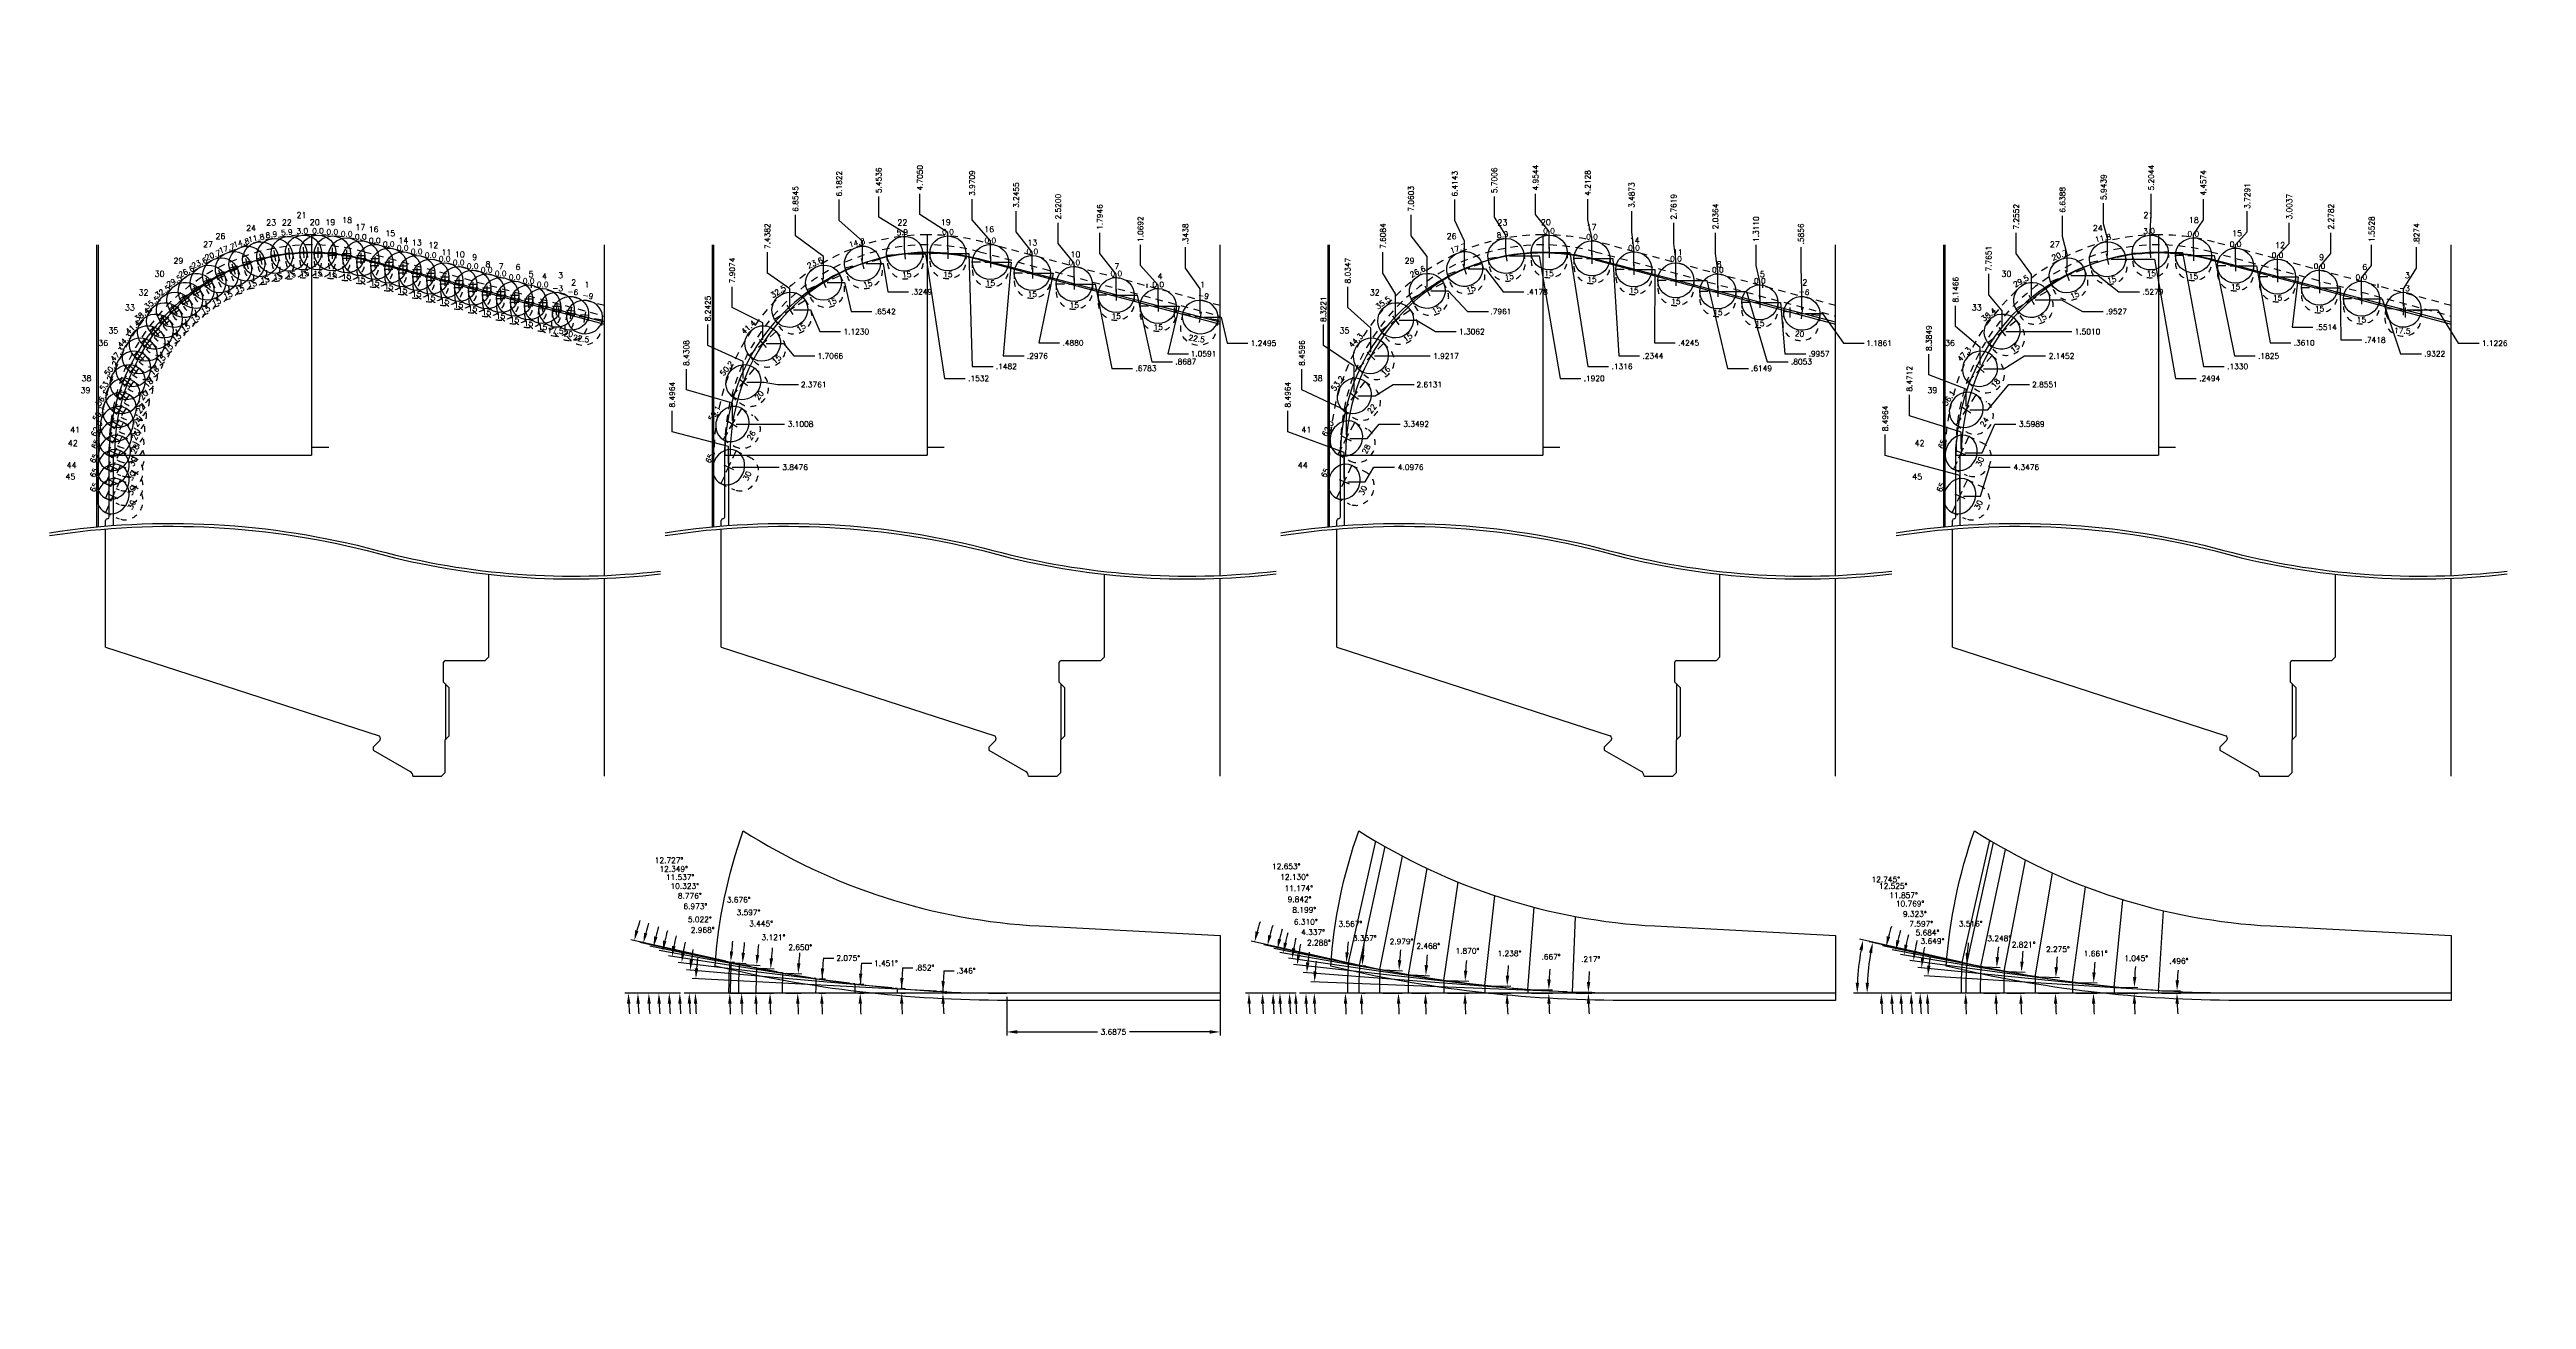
# Model space of a CAD drawing. Header units: inches. Extents: x -44.5 to -1.7, y -58.8 to -37.2.
import ezdxf
from ezdxf.enums import TextEntityAlignment as Align

# ---------------------------------------------------------------- set-up
doc = ezdxf.new("R2010")
doc.units = ezdxf.units.IN
doc.header["$MEASUREMENT"] = 0
doc.header["$PDMODE"] = 35
doc.linetypes.add('CENTER2', pattern=[1.125, 0.75, -0.125, 0.125, -0.125])
doc.linetypes.add('HIDDEN2', pattern=[0.1875, 0.125, -0.0625])
doc.layers.get('Defpoints').update_dxf_attribs({"color": 10})
for name, color, linetype, true_color in [('Blade_1', 30, 'Continuous', 0xff7f00), ('Blade_2', 7, 'Continuous', 0xcccc00), ('Blade_3', 7, 'Continuous', 0x00cc00), ('Blade_4', 7, 'Continuous', 0x00cccc), ('Blade_5', 7, 'Continuous', 0x0066cc), ('Blade_6', 190, 'Continuous', 0x7f00ff)]:
    doc.layers.add(name, color=color, linetype=linetype, true_color=true_color)
for name, color, linetype in [('CLine', 5, 'CENTER2'), ('Dims', 4, 'Continuous'), ('Title Block', 7, 'Continuous')]:
    doc.layers.add(name, color=color, linetype=linetype)
doc.layers.get('Title Block').off()
doc.styles.add('RomanS', font='romans')
doc.styles.get("Standard").update_dxf_attribs({"font": 'arial.ttf'})
doc.dimstyles.new('Copy of Standard', dxfattribs={"dimtxt": 0.094, "dimasz": 0.18, "dimexe": 0.0625, "dimexo": 0.0625, "dimgap": 0.045, "dimtad": 0, "dimtih": 1, "dimtoh": 1, "dimdec": 4, "dimzin": 4, "dimdsep": 46, "dimtxsty": 'RomanS', "dimcen": 0.09, "dimadec": 3, "dimazin": 1, "dimtfac": 1, "dimtdec": 4, "dimtofl": 0, "dimtmove": 0, "dimatfit": 1, "dimfxl": 1, "dimtolj": 1, "dimtzin": 0, "dimarcsym": 0})

# ---------------------------------------------------------------- blocks, each defined once
blk = doc.blocks.new('COT_Dblock')
at = {"layer": 'Defpoints'}
for p in [(33.8125, 21.8125), (0.1875, 0.1875)]:
    blk.add_point(p, dxfattribs=at)
blk = doc.blocks.new('*D151')
at = {"layer": 'Defpoints', "color": 0, "transparency": 16777216}
for p in [(-24.843, -40.577), (-24.244, -40.534), (-24.588, -41.784)]:
    blk.add_point(p, dxfattribs=at)
at = {"layer": 'Dims', "color": 0, "lineweight": -2, "transparency": 16777216}
for p, q in [((-24.843, -40.937), (-24.843, -40.577)), ((-24.588, -41.297), (-24.843, -40.937)), ((-24.588, -41.721), (-24.588, -41.297))]:
    blk.add_line(p, q, dxfattribs=at)
at = {"layer": 'Dims', "color": 0, "transparency": 16777216, "insert": (-24.843, -40.346), "char_height": 0.094, "attachment_point": 5, "rotation": 90, "style": 'RomanS'}
blk.add_mtext('\\A1;.3438', dxfattribs=at)
blk = doc.blocks.new('*D152')
at = {"layer": 'Defpoints', "color": 0, "transparency": 16777216}
for p in [(-24.244, -40.534), (-24.588, -41.784), (-23.764, -42.237)]:
    blk.add_point(p, dxfattribs=at)
at = {"layer": 'Dims', "color": 0, "lineweight": -2, "transparency": 16777216}
for p, q in [((-24.526, -41.784), (-24.228, -41.784)), ((-24.228, -41.784), (-24.124, -42.237)), ((-24.124, -42.237), (-23.764, -42.237))]:
    blk.add_line(p, q, dxfattribs=at)
at = {"layer": 'Dims', "color": 0, "transparency": 16777216, "insert": (-23.493, -42.237), "char_height": 0.094, "attachment_point": 5, "style": 'RomanS'}
blk.add_mtext('\\A1;1.2495', dxfattribs=at)
blk = doc.blocks.new('*D153')
at = {"layer": 'Defpoints', "color": 0, "transparency": 16777216}
for p in [(-25.62, -40.534), (-24.244, -40.534), (-25.314, -41.593)]:
    blk.add_point(p, dxfattribs=at)
at = {"layer": 'Dims', "color": 0, "lineweight": -2, "transparency": 16777216}
for p, q in [((-25.62, -40.894), (-25.62, -40.534)), ((-25.314, -41.233), (-25.62, -40.894)), ((-25.314, -41.531), (-25.314, -41.233))]:
    blk.add_line(p, q, dxfattribs=at)
at = {"layer": 'Dims', "color": 0, "transparency": 16777216, "insert": (-25.62, -40.263), "char_height": 0.094, "attachment_point": 5, "rotation": 90, "style": 'RomanS'}
blk.add_mtext('\\A1;1.0692', dxfattribs=at)
blk = doc.blocks.new('*D154')
at = {"layer": 'Defpoints', "color": 0, "transparency": 16777216}
for p in [(-24.244, -40.534), (-25.314, -41.593), (-24.788, -42.419)]:
    blk.add_point(p, dxfattribs=at)
at = {"layer": 'Dims', "color": 0, "lineweight": -2, "transparency": 16777216}
for p, q in [((-25.251, -41.593), (-24.954, -41.593)), ((-24.954, -41.593), (-25.148, -42.419)), ((-25.148, -42.419), (-24.788, -42.419))]:
    blk.add_line(p, q, dxfattribs=at)
at = {"layer": 'Dims', "color": 0, "transparency": 16777216, "insert": (-24.531, -42.419), "char_height": 0.094, "attachment_point": 5, "style": 'RomanS'}
blk.add_mtext('\\A1;1.0591', dxfattribs=at)
blk = doc.blocks.new('*D155')
at = {"layer": 'Defpoints', "color": 0, "transparency": 16777216}
for p in [(-26.323, -40.324), (-24.244, -40.534), (-26.039, -41.403)]:
    blk.add_point(p, dxfattribs=at)
at = {"layer": 'Dims', "color": 0, "lineweight": -2, "transparency": 16777216}
for p, q in [((-26.323, -40.684), (-26.323, -40.324)), ((-26.039, -41.043), (-26.323, -40.684)), ((-26.039, -41.34), (-26.039, -41.043))]:
    blk.add_line(p, q, dxfattribs=at)
at = {"layer": 'Dims', "color": 0, "transparency": 16777216, "insert": (-26.323, -40.053), "char_height": 0.094, "attachment_point": 5, "rotation": 90, "style": 'RomanS'}
blk.add_mtext('\\A1;1.7946', dxfattribs=at)
blk = doc.blocks.new('*D156')
at = {"layer": 'Defpoints', "color": 0, "transparency": 16777216}
for p in [(-27.044, -40.152), (-24.244, -40.534), (-26.764, -41.212)]:
    blk.add_point(p, dxfattribs=at)
at = {"layer": 'Dims', "color": 0, "lineweight": -2, "transparency": 16777216}
for p, q in [((-27.044, -40.512), (-27.044, -40.152)), ((-26.764, -40.852), (-27.044, -40.512)), ((-26.764, -41.15), (-26.764, -40.852))]:
    blk.add_line(p, q, dxfattribs=at)
at = {"layer": 'Dims', "color": 0, "transparency": 16777216, "insert": (-27.044, -39.874), "char_height": 0.094, "attachment_point": 5, "rotation": 90, "style": 'RomanS'}
blk.add_mtext('\\A1;2.5200', dxfattribs=at)
blk = doc.blocks.new('*D157')
at = {"layer": 'Defpoints', "color": 0, "transparency": 16777216}
for p in [(-27.771, -39.952), (-24.244, -40.534), (-27.49, -41.022)]:
    blk.add_point(p, dxfattribs=at)
at = {"layer": 'Dims', "color": 0, "lineweight": -2, "transparency": 16777216}
for p, q in [((-27.771, -40.312), (-27.771, -39.952)), ((-27.49, -40.662), (-27.771, -40.312)), ((-27.49, -40.96), (-27.49, -40.662))]:
    blk.add_line(p, q, dxfattribs=at)
at = {"layer": 'Dims', "color": 0, "transparency": 16777216, "insert": (-27.771, -39.674), "char_height": 0.094, "attachment_point": 5, "rotation": 90, "style": 'RomanS'}
blk.add_mtext('\\A1;3.2455', dxfattribs=at)
blk = doc.blocks.new('*D158')
at = {"layer": 'Defpoints', "color": 0, "transparency": 16777216}
for p in [(-28.531, -39.742), (-24.244, -40.534), (-28.215, -40.832)]:
    blk.add_point(p, dxfattribs=at)
at = {"layer": 'Dims', "color": 0, "lineweight": -2, "transparency": 16777216}
for p, q in [((-28.531, -40.102), (-28.531, -39.742)), ((-28.215, -40.462), (-28.531, -40.102)), ((-28.215, -40.769), (-28.215, -40.462))]:
    blk.add_line(p, q, dxfattribs=at)
at = {"layer": 'Dims', "color": 0, "transparency": 16777216, "insert": (-28.531, -39.466), "char_height": 0.094, "attachment_point": 5, "rotation": 90, "style": 'RomanS'}
blk.add_mtext('\\A1;3.9709', dxfattribs=at)
blk = doc.blocks.new('*D159')
at = {"layer": 'Defpoints', "color": 0, "transparency": 16777216}
for p in [(-24.244, -40.534), (-26.039, -41.403), (-25.066, -42.556)]:
    blk.add_point(p, dxfattribs=at)
at = {"layer": 'Dims', "color": 0, "lineweight": -2, "transparency": 16777216}
for p, q in [((-25.977, -41.403), (-25.679, -41.403)), ((-25.679, -41.403), (-25.426, -42.556)), ((-25.426, -42.556), (-25.066, -42.556))]:
    blk.add_line(p, q, dxfattribs=at)
at = {"layer": 'Dims', "color": 0, "transparency": 16777216, "insert": (-24.836, -42.556), "char_height": 0.094, "attachment_point": 5, "style": 'RomanS'}
blk.add_mtext('\\A1;.8687', dxfattribs=at)
blk = doc.blocks.new('*D160')
at = {"layer": 'Defpoints', "color": 0, "transparency": 16777216}
for p in [(-24.244, -40.534), (-26.764, -41.212), (-25.756, -42.671)]:
    blk.add_point(p, dxfattribs=at)
at = {"layer": 'Dims', "color": 0, "lineweight": -2, "transparency": 16777216}
for p, q in [((-26.702, -41.212), (-26.404, -41.212)), ((-26.404, -41.212), (-26.116, -42.671)), ((-26.116, -42.671), (-25.756, -42.671))]:
    blk.add_line(p, q, dxfattribs=at)
at = {"layer": 'Dims', "color": 0, "transparency": 16777216, "insert": (-25.525, -42.671), "char_height": 0.094, "attachment_point": 5, "style": 'RomanS'}
blk.add_mtext('\\A1;.6783', dxfattribs=at)
blk = doc.blocks.new('*D161')
at = {"layer": 'Defpoints', "color": 0, "transparency": 16777216}
for p in [(-24.244, -40.534), (-27.49, -41.022), (-27.018, -42.23)]:
    blk.add_point(p, dxfattribs=at)
at = {"layer": 'Dims', "color": 0, "lineweight": -2, "transparency": 16777216}
for p, q in [((-27.427, -41.022), (-27.13, -41.022)), ((-27.13, -41.022), (-27.378, -42.23)), ((-27.378, -42.23), (-27.018, -42.23))]:
    blk.add_line(p, q, dxfattribs=at)
at = {"layer": 'Dims', "color": 0, "transparency": 16777216, "insert": (-26.787, -42.23), "char_height": 0.094, "attachment_point": 5, "style": 'RomanS'}
blk.add_mtext('\\A1;.4880', dxfattribs=at)
blk = doc.blocks.new('*D162')
at = {"layer": 'Defpoints', "color": 0, "transparency": 16777216}
for p in [(-24.244, -40.534), (-28.215, -40.832), (-27.633, -42.457)]:
    blk.add_point(p, dxfattribs=at)
at = {"layer": 'Dims', "color": 0, "lineweight": -2, "transparency": 16777216}
for p, q in [((-28.153, -40.832), (-27.855, -40.832)), ((-27.855, -40.832), (-27.993, -42.457)), ((-27.993, -42.457), (-27.633, -42.457))]:
    blk.add_line(p, q, dxfattribs=at)
at = {"layer": 'Dims', "color": 0, "transparency": 16777216, "insert": (-27.402, -42.457), "char_height": 0.094, "attachment_point": 5, "style": 'RomanS'}
blk.add_mtext('\\A1;.2976', dxfattribs=at)
blk = doc.blocks.new('*D163')
at = {"layer": 'Defpoints', "color": 0, "transparency": 16777216}
for p in [(-29.433, -39.652), (-24.244, -40.534), (-28.949, -40.682)]:
    blk.add_point(p, dxfattribs=at)
at = {"layer": 'Dims', "color": 0, "lineweight": -2, "transparency": 16777216}
for p, q in [((-29.433, -40.012), (-29.433, -39.652)), ((-28.949, -40.322), (-29.433, -40.012)), ((-28.949, -40.62), (-28.949, -40.322))]:
    blk.add_line(p, q, dxfattribs=at)
at = {"layer": 'Dims', "color": 0, "transparency": 16777216, "insert": (-29.433, -39.374), "char_height": 0.094, "attachment_point": 5, "rotation": 90, "style": 'RomanS'}
blk.add_mtext('\\A1;4.7050', dxfattribs=at)
blk = doc.blocks.new('*D164')
at = {"layer": 'Defpoints', "color": 0, "transparency": 16777216}
for p in [(-24.244, -40.534), (-28.949, -40.682), (-28.168, -42.638)]:
    blk.add_point(p, dxfattribs=at)
at = {"layer": 'Dims', "color": 0, "lineweight": -2, "transparency": 16777216}
for p, q in [((-28.887, -40.682), (-28.589, -40.682)), ((-28.589, -40.682), (-28.528, -42.638)), ((-28.528, -42.638), (-28.168, -42.638))]:
    blk.add_line(p, q, dxfattribs=at)
at = {"layer": 'Dims', "color": 0, "transparency": 16777216, "insert": (-27.938, -42.638), "char_height": 0.094, "attachment_point": 5, "style": 'RomanS'}
blk.add_mtext('\\A1;.1482', dxfattribs=at)
blk = doc.blocks.new('*D165')
at = {"layer": 'Defpoints', "color": 0, "transparency": 16777216}
for p in [(-33.512, -53.481), (-33.42, -53.349), (-29.856, -53.396), (-29.825, -53.398), (-27.932, -53.481)]:
    blk.add_point(p, dxfattribs=at)
at = {"layer": 'Dims', "color": 0, "lineweight": -2, "transparency": 16777216}
blk.add_line((-29.918, -53.39), (-33.467, -53.078), dxfattribs=at)
for start, end in [(170.4358, 172.7068), (182.2709, 184.5419)]:
    blk.add_arc((-28.88, -53.481), 4.542, start, end, dxfattribs=at)
at = {"layer": 'Dims', "color": 0, "transparency": 16777216}
for points in [[(-33.355, -52.908), (-33.415, -52.901), (-33.405, -53.084)], [(-33.448, -53.662), (-33.388, -53.661), (-33.422, -53.481)]]:
    blk.add_solid(points, dxfattribs=at)
at = {"layer": 'Dims', "color": 0, "transparency": 16777216, "insert": (-33.239, -52.205), "char_height": 0.094, "attachment_point": 5, "style": 'RomanS'}
blk.add_mtext('\\A1;5.022°', dxfattribs=at)
blk = doc.blocks.new('*D166')
at = {"layer": 'Defpoints', "color": 0, "transparency": 16777216}
for p in [(-29.826, -53.481), (-29.825, -53.398), (-29.751, -53.454), (-24.244, -53.481)]:
    blk.add_point(p, dxfattribs=at)
at = {"layer": 'Dims', "color": 0, "lineweight": -2, "transparency": 16777216}
for p, q in [((-29.734, -53.04), (-29.554, -53.04)), ((-29.763, -53.399), (-29.688, -53.4)), ((-29.763, -53.481), (-29.689, -53.481))]:
    blk.add_line(p, q, dxfattribs=at)
for start, end in [(175.4014, 179.1477), (175.4019, 177.2748), (181.8729, 183.7457)]:
    blk.add_arc((-24.244, -53.481), 5.507, start, end, dxfattribs=at)
at = {"layer": 'Dims', "color": 0, "transparency": 16777216}
for points in [[(-29.778, -53.662), (-29.718, -53.661), (-29.751, -53.481)], [(-29.715, -53.22), (-29.775, -53.219), (-29.751, -53.399)]]:
    blk.add_solid(points, dxfattribs=at)
at = {"layer": 'Dims', "color": 0, "transparency": 16777216, "insert": (-29.35, -53.04), "char_height": 0.094, "attachment_point": 5, "style": 'RomanS'}
blk.add_mtext('\\A1;.852°', dxfattribs=at)
blk = doc.blocks.new('*D167')
at = {"layer": 'Defpoints', "color": 0, "transparency": 16777216}
for p in [(-30.145, -39.697), (-24.244, -40.534), (-29.698, -40.687)]:
    blk.add_point(p, dxfattribs=at)
at = {"layer": 'Dims', "color": 0, "lineweight": -2, "transparency": 16777216}
for p, q in [((-30.145, -40.057), (-30.145, -39.697)), ((-29.698, -40.327), (-30.145, -40.057)), ((-29.698, -40.625), (-29.698, -40.327))]:
    blk.add_line(p, q, dxfattribs=at)
at = {"layer": 'Dims', "color": 0, "transparency": 16777216, "insert": (-30.145, -39.419), "char_height": 0.094, "attachment_point": 5, "rotation": 90, "style": 'RomanS'}
blk.add_mtext('\\A1;5.4536', dxfattribs=at)
blk = doc.blocks.new('*D168')
at = {"layer": 'Defpoints', "color": 0, "transparency": 16777216}
for p in [(-24.244, -40.534), (-29.698, -40.687), (-28.65, -42.845)]:
    blk.add_point(p, dxfattribs=at)
at = {"layer": 'Dims', "color": 0, "lineweight": -2, "transparency": 16777216}
for p, q in [((-29.636, -40.687), (-29.338, -40.687)), ((-29.338, -40.687), (-29.01, -42.845)), ((-29.01, -42.845), (-28.65, -42.845))]:
    blk.add_line(p, q, dxfattribs=at)
at = {"layer": 'Dims', "color": 0, "transparency": 16777216, "insert": (-28.419, -42.845), "char_height": 0.094, "attachment_point": 5, "style": 'RomanS'}
blk.add_mtext('\\A1;.1532', dxfattribs=at)
blk = doc.blocks.new('*D169')
at = {"layer": 'Defpoints', "color": 0, "transparency": 16777216}
for p in [(-30.83, -39.752), (-24.244, -40.534), (-30.427, -40.859)]:
    blk.add_point(p, dxfattribs=at)
at = {"layer": 'Dims', "color": 0, "lineweight": -2, "transparency": 16777216}
for p, q in [((-30.83, -40.112), (-30.83, -39.752)), ((-30.427, -40.472), (-30.83, -40.112)), ((-30.427, -40.797), (-30.427, -40.472))]:
    blk.add_line(p, q, dxfattribs=at)
at = {"layer": 'Dims', "color": 0, "transparency": 16777216, "insert": (-30.83, -39.477), "char_height": 0.094, "attachment_point": 5, "rotation": 90, "style": 'RomanS'}
blk.add_mtext('\\A1;6.1822', dxfattribs=at)
blk = doc.blocks.new('*D170')
at = {"layer": 'Defpoints', "color": 0, "transparency": 16777216}
for p in [(-24.244, -40.534), (-30.427, -40.859), (-29.631, -41.347)]:
    blk.add_point(p, dxfattribs=at)
at = {"layer": 'Dims', "color": 0, "lineweight": -2, "transparency": 16777216}
for p, q in [((-30.364, -40.859), (-30.067, -40.859)), ((-30.067, -40.859), (-29.991, -41.347)), ((-29.991, -41.347), (-29.631, -41.347))]:
    blk.add_line(p, q, dxfattribs=at)
at = {"layer": 'Dims', "color": 0, "transparency": 16777216, "insert": (-29.403, -41.347), "char_height": 0.094, "attachment_point": 5, "style": 'RomanS'}
blk.add_mtext('\\A1;.3249', dxfattribs=at)
blk = doc.blocks.new('*D171')
at = {"layer": 'Defpoints', "color": 0, "transparency": 16777216}
for p in [(-33.582, -53.305), (-33.512, -53.481), (-30.588, -53.318), (-30.557, -53.321), (-27.932, -53.481)]:
    blk.add_point(p, dxfattribs=at)
at = {"layer": 'Dims', "color": 0, "lineweight": -2, "transparency": 16777216}
for p, q in [((-30.65, -53.31), (-33.615, -52.947)), ((-33.574, -53.481), (-33.648, -53.481))]:
    blk.add_line(p, q, dxfattribs=at)
for start, end in [(168.2694, 170.6481), (182.3787, 184.7575)]:
    blk.add_arc((-29.249, -53.481), 4.336, start, end, dxfattribs=at)
at = {"layer": 'Dims', "color": 0, "transparency": 16777216}
for points in [[(-33.498, -52.781), (-33.557, -52.772), (-33.553, -52.955)], [(-33.612, -53.662), (-33.552, -53.661), (-33.585, -53.481)]]:
    blk.add_solid(points, dxfattribs=at)
at = {"layer": 'Dims', "color": 0, "transparency": 16777216, "insert": (-33.316, -51.978), "char_height": 0.094, "attachment_point": 5, "style": 'RomanS'}
blk.add_mtext('\\A1;6.973°', dxfattribs=at)
blk = doc.blocks.new('*D172')
at = {"layer": 'Defpoints', "color": 0, "transparency": 16777216}
for p in [(-30.559, -53.481), (-30.557, -53.321), (-30.466, -53.429), (-24.244, -53.481)]:
    blk.add_point(p, dxfattribs=at)
at = {"layer": 'Dims', "color": 0, "lineweight": -2, "transparency": 16777216}
for p, q in [((-30.445, -52.964), (-30.265, -52.964)), ((-30.497, -53.481), (-30.404, -53.481)), ((-30.495, -53.323), (-30.402, -53.325))]:
    blk.add_line(p, q, dxfattribs=at)
for start, end in [(175.233, 178.5485), (175.2333, 176.8909), (181.6576, 183.3152)]:
    blk.add_arc((-24.244, -53.481), 6.222, start, end, dxfattribs=at)
at = {"layer": 'Dims', "color": 0, "transparency": 16777216}
for points in [[(-30.494, -53.662), (-30.434, -53.661), (-30.466, -53.481)], [(-30.427, -53.145), (-30.487, -53.143), (-30.464, -53.324)]]:
    blk.add_solid(points, dxfattribs=at)
at = {"layer": 'Dims', "color": 0, "transparency": 16777216, "insert": (-30.021, -52.964), "char_height": 0.094, "attachment_point": 5, "style": 'RomanS'}
blk.add_mtext('\\A1;1.451°', dxfattribs=at)
blk = doc.blocks.new('*D173')
at = {"layer": 'Defpoints', "color": 0, "transparency": 16777216}
for p in [(-31.236, -53.481), (-31.231, -53.228), (-31.13, -53.398), (-24.244, -53.481)]:
    blk.add_point(p, dxfattribs=at)
at = {"layer": 'Dims', "color": 0, "lineweight": -2, "transparency": 16777216}
for p, q in [((-31.104, -52.873), (-30.924, -52.873)), ((-31.173, -53.481), (-31.068, -53.481)), ((-31.169, -53.23), (-31.064, -53.234))]:
    blk.add_line(p, q, dxfattribs=at)
for start, end in [(174.929, 177.9246), (174.9293, 176.427), (181.4977, 182.9953)]:
    blk.add_arc((-24.244, -53.481), 6.886, start, end, dxfattribs=at)
at = {"layer": 'Dims', "color": 0, "transparency": 16777216}
for points in [[(-31.087, -53.054), (-31.147, -53.051), (-31.126, -53.232)], [(-31.158, -53.662), (-31.098, -53.661), (-31.131, -53.481)]]:
    blk.add_solid(points, dxfattribs=at)
at = {"layer": 'Dims', "color": 0, "transparency": 16777216, "insert": (-30.673, -52.873), "char_height": 0.094, "attachment_point": 5, "style": 'RomanS'}
blk.add_mtext('\\A1;2.075°', dxfattribs=at)
blk = doc.blocks.new('*D174')
at = {"layer": 'Defpoints', "color": 0, "transparency": 16777216}
for p in [(-33.762, -53.268), (-33.512, -53.481), (-31.262, -53.223), (-31.231, -53.228), (-27.932, -53.481)]:
    blk.add_point(p, dxfattribs=at)
at = {"layer": 'Dims', "color": 0, "lineweight": -2, "transparency": 16777216}
for p, q in [((-31.324, -53.214), (-33.78, -52.835)), ((-33.574, -53.481), (-33.83, -53.481))]:
    blk.add_line(p, q, dxfattribs=at)
for start, end in [(166.2838, 168.7538), (182.47, 184.9399)]:
    blk.add_arc((-29.591, -53.481), 4.176, start, end, dxfattribs=at)
at = {"layer": 'Dims', "color": 0, "transparency": 16777216}
for points in [[(-33.657, -52.672), (-33.717, -52.662), (-33.718, -52.844)], [(-33.793, -53.662), (-33.733, -53.661), (-33.767, -53.481)]]:
    blk.add_solid(points, dxfattribs=at)
at = {"layer": 'Dims', "color": 0, "transparency": 16777216, "insert": (-33.412, -51.796), "char_height": 0.094, "attachment_point": 5, "style": 'RomanS'}
blk.add_mtext('\\A1;8.776°', dxfattribs=at)
blk = doc.blocks.new('*D175')
at = {"layer": 'Defpoints', "color": 0, "transparency": 16777216}
for p in [(-31.585, -40.016), (-24.244, -40.534), (-31.099, -41.188)]:
    blk.add_point(p, dxfattribs=at)
at = {"layer": 'Dims', "color": 0, "lineweight": -2, "transparency": 16777216}
for p, q in [((-31.585, -40.376), (-31.585, -40.016)), ((-31.099, -40.736), (-31.585, -40.376)), ((-31.099, -41.126), (-31.099, -40.736))]:
    blk.add_line(p, q, dxfattribs=at)
at = {"layer": 'Dims', "color": 0, "transparency": 16777216, "insert": (-31.585, -39.74), "char_height": 0.094, "attachment_point": 5, "rotation": 90, "style": 'RomanS'}
blk.add_mtext('\\A1;6.8545', dxfattribs=at)
blk = doc.blocks.new('*D176')
at = {"layer": 'Defpoints', "color": 0, "transparency": 16777216}
for p in [(-24.244, -40.534), (-31.099, -41.188), (-30.262, -41.688)]:
    blk.add_point(p, dxfattribs=at)
at = {"layer": 'Dims', "color": 0, "lineweight": -2, "transparency": 16777216}
for p, q in [((-31.036, -41.188), (-30.739, -41.188)), ((-30.739, -41.188), (-30.622, -41.688)), ((-30.622, -41.688), (-30.262, -41.688))]:
    blk.add_line(p, q, dxfattribs=at)
at = {"layer": 'Dims', "color": 0, "transparency": 16777216, "insert": (-30.032, -41.688), "char_height": 0.094, "attachment_point": 5, "style": 'RomanS'}
blk.add_mtext('\\A1;.6542', dxfattribs=at)
blk = doc.blocks.new('*D177')
at = {"layer": 'Defpoints', "color": 0, "transparency": 16777216}
for p in [(-33.939, -53.238), (-33.512, -53.481), (-31.837, -53.126), (-31.807, -53.131), (-27.932, -53.481)]:
    blk.add_point(p, dxfattribs=at)
at = {"layer": 'Dims', "color": 0, "lineweight": -2, "transparency": 16777216}
for p, q in [((-31.899, -53.114), (-33.942, -52.742)), ((-33.574, -53.481), (-34.009, -53.481))]:
    blk.add_line(p, q, dxfattribs=at)
for start, end in [(164.5974, 167.1373), (182.5399, 185.0797)]:
    blk.add_arc((-29.885, -53.481), 4.061, start, end, dxfattribs=at)
at = {"layer": 'Dims', "color": 0, "transparency": 16777216}
for points in [[(-33.815, -52.583), (-33.874, -52.571), (-33.88, -52.754)], [(-33.972, -53.662), (-33.912, -53.661), (-33.946, -53.481)]]:
    blk.add_solid(points, dxfattribs=at)
at = {"layer": 'Dims', "color": 0, "transparency": 16777216, "insert": (-33.499, -51.628), "char_height": 0.094, "attachment_point": 5, "style": 'RomanS'}
blk.add_mtext('\\A1;10.323°', dxfattribs=at)
blk = doc.blocks.new('*D178')
at = {"layer": 'Defpoints', "color": 0, "transparency": 16777216}
for p in [(-31.815, -53.481), (-31.807, -53.131), (-31.545, -53.369), (-24.244, -53.481)]:
    blk.add_point(p, dxfattribs=at)
at = {"layer": 'Dims', "color": 0, "lineweight": -2, "transparency": 16777216}
for p, q in [((-31.753, -53.481), (-31.484, -53.481)), ((-31.745, -53.134), (-31.476, -53.147))]:
    blk.add_line(p, q, dxfattribs=at)
for start, end in [(174.5251, 175.9375), (181.4125, 182.8249)]:
    blk.add_arc((-24.244, -53.481), 7.302, start, end, dxfattribs=at)
at = {"layer": 'Dims', "color": 0, "transparency": 16777216}
for points in [[(-31.498, -52.966), (-31.558, -52.962), (-31.538, -53.144)], [(-31.574, -53.662), (-31.514, -53.661), (-31.546, -53.481)]]:
    blk.add_solid(points, dxfattribs=at)
at = {"layer": 'Dims', "color": 0, "transparency": 16777216, "insert": (-31.503, -52.688), "char_height": 0.094, "attachment_point": 5, "style": 'RomanS'}
blk.add_mtext('\\A1;2.650°', dxfattribs=at)
blk = doc.blocks.new('*D179')
at = {"layer": 'Defpoints', "color": 0, "transparency": 16777216}
for p in [(-32.07, -40.663), (-24.244, -40.534), (-31.683, -41.657)]:
    blk.add_point(p, dxfattribs=at)
at = {"layer": 'Dims', "color": 0, "lineweight": -2, "transparency": 16777216}
for p, q in [((-32.07, -41.023), (-32.07, -40.663)), ((-31.683, -41.297), (-32.07, -41.023)), ((-31.683, -41.595), (-31.683, -41.297))]:
    blk.add_line(p, q, dxfattribs=at)
at = {"layer": 'Dims', "color": 0, "transparency": 16777216, "insert": (-32.07, -40.385), "char_height": 0.094, "attachment_point": 5, "rotation": 90, "style": 'RomanS'}
blk.add_mtext('\\A1;7.4382', dxfattribs=at)
blk = doc.blocks.new('*D180')
at = {"layer": 'Defpoints', "color": 0, "transparency": 16777216}
for p in [(-24.244, -40.534), (-31.683, -41.657), (-30.804, -42.036)]:
    blk.add_point(p, dxfattribs=at)
at = {"layer": 'Dims', "color": 0, "lineweight": -2, "transparency": 16777216}
for p, q in [((-31.62, -41.657), (-31.323, -41.657)), ((-31.323, -41.657), (-31.164, -42.036)), ((-31.164, -42.036), (-30.804, -42.036))]:
    blk.add_line(p, q, dxfattribs=at)
at = {"layer": 'Dims', "color": 0, "transparency": 16777216, "insert": (-30.533, -42.036), "char_height": 0.094, "attachment_point": 5, "style": 'RomanS'}
blk.add_mtext('\\A1;1.1230', dxfattribs=at)
blk = doc.blocks.new('*D181')
at = {"layer": 'Defpoints', "color": 0, "transparency": 16777216}
for p in [(-32.257, -53.044), (-32.269, -53.481), (-32.024, -53.34), (-24.244, -53.481)]:
    blk.add_point(p, dxfattribs=at)
at = {"layer": 'Dims', "color": 0, "lineweight": -2, "transparency": 16777216}
for p, q in [((-32.195, -53.048), (-31.951, -53.061)), ((-32.206, -53.481), (-31.963, -53.481))]:
    blk.add_line(p, q, dxfattribs=at)
for start, end in [(174.2276, 175.5531), (181.3255, 182.651)]:
    blk.add_arc((-24.244, -53.481), 7.781, start, end, dxfattribs=at)
at = {"layer": 'Dims', "color": 0, "transparency": 16777216}
for points in [[(-31.972, -52.88), (-32.032, -52.876), (-32.014, -53.058)], [(-32.053, -53.662), (-31.993, -53.661), (-32.025, -53.481)]]:
    blk.add_solid(points, dxfattribs=at)
at = {"layer": 'Dims', "color": 0, "transparency": 16777216, "insert": (-31.965, -52.515), "char_height": 0.094, "attachment_point": 5, "style": 'RomanS'}
blk.add_mtext('\\A1;3.121°', dxfattribs=at)
blk = doc.blocks.new('*D182')
at = {"layer": 'Defpoints', "color": 0, "transparency": 16777216}
for p in [(-32.287, -53.038), (-32.257, -53.044), (-34.111, -53.213), (-33.512, -53.481), (-27.932, -53.481)]:
    blk.add_point(p, dxfattribs=at)
at = {"layer": 'Dims', "color": 0, "lineweight": -2, "transparency": 16777216}
for p, q in [((-32.349, -53.026), (-34.101, -52.668)), ((-33.574, -53.481), (-34.183, -53.481))]:
    blk.add_line(p, q, dxfattribs=at)
for start, end in [(163.3104, 165.8865), (182.5761, 185.1522)]:
    blk.add_arc((-30.117, -53.481), 4.004, start, end, dxfattribs=at)
at = {"layer": 'Dims', "color": 0, "transparency": 16777216}
for points in [[(-33.97, -52.512), (-34.029, -52.498), (-34.039, -52.68)], [(-34.146, -53.662), (-34.086, -53.661), (-34.12, -53.481)]]:
    blk.add_solid(points, dxfattribs=at)
at = {"layer": 'Dims', "color": 0, "transparency": 16777216, "insert": (-33.58, -51.473), "char_height": 0.094, "attachment_point": 5, "style": 'RomanS'}
blk.add_mtext('\\A1;11.537°', dxfattribs=at)
blk = doc.blocks.new('*D183')
at = {"layer": 'Defpoints', "color": 0, "transparency": 16777216}
for p in [(-24.244, -40.534), (-32.68, -41.258), (-32.152, -42.241)]:
    blk.add_point(p, dxfattribs=at)
at = {"layer": 'Dims', "color": 0, "lineweight": -2, "transparency": 16777216}
for p, q in [((-32.68, -41.618), (-32.68, -41.258)), ((-32.152, -41.881), (-32.68, -41.618)), ((-32.152, -42.178), (-32.152, -41.881))]:
    blk.add_line(p, q, dxfattribs=at)
at = {"layer": 'Dims', "color": 0, "transparency": 16777216, "insert": (-32.68, -40.978), "char_height": 0.094, "attachment_point": 5, "rotation": 90, "style": 'RomanS'}
blk.add_mtext('\\A1;7.9074', dxfattribs=at)
blk = doc.blocks.new('*D184')
at = {"layer": 'Defpoints', "color": 0, "transparency": 16777216}
for p in [(-24.244, -40.534), (-32.152, -42.241), (-31.253, -42.457)]:
    blk.add_point(p, dxfattribs=at)
at = {"layer": 'Dims', "color": 0, "lineweight": -2, "transparency": 16777216}
for p, q in [((-32.089, -42.241), (-31.792, -42.241)), ((-31.792, -42.241), (-31.613, -42.457)), ((-31.613, -42.457), (-31.253, -42.457))]:
    blk.add_line(p, q, dxfattribs=at)
at = {"layer": 'Dims', "color": 0, "transparency": 16777216, "insert": (-30.982, -42.457), "char_height": 0.094, "attachment_point": 5, "style": 'RomanS'}
blk.add_mtext('\\A1;1.7066', dxfattribs=at)
blk = doc.blocks.new('*D185')
at = {"layer": 'Defpoints', "color": 0, "transparency": 16777216}
for p in [(-32.587, -52.974), (-32.557, -52.981), (-34.299, -53.191), (-33.512, -53.481), (-27.932, -53.481)]:
    blk.add_point(p, dxfattribs=at)
at = {"layer": 'Dims', "color": 0, "lineweight": -2, "transparency": 16777216}
for p, q in [((-32.648, -52.961), (-34.277, -52.604)), ((-33.574, -53.481), (-34.372, -53.481))]:
    blk.add_line(p, q, dxfattribs=at)
for start, end in [(162.5422, 165.0967), (182.5545, 185.1089)]:
    blk.add_arc((-30.271, -53.481), 4.038, start, end, dxfattribs=at)
at = {"layer": 'Dims', "color": 0, "transparency": 16777216}
for points in [[(-34.144, -52.45), (-34.202, -52.436), (-34.216, -52.618)], [(-34.335, -53.662), (-34.275, -53.661), (-34.309, -53.481)]]:
    blk.add_solid(points, dxfattribs=at)
at = {"layer": 'Dims', "color": 0, "transparency": 16777216, "insert": (-33.69, -51.332), "char_height": 0.094, "attachment_point": 5, "style": 'RomanS'}
blk.add_mtext('\\A1;12.349°', dxfattribs=at)
blk = doc.blocks.new('*D186')
at = {"layer": 'Defpoints', "color": 0, "transparency": 16777216}
for p in [(-32.557, -52.981), (-32.572, -53.481), (-32.268, -53.32), (-24.244, -53.481)]:
    blk.add_point(p, dxfattribs=at)
at = {"layer": 'Dims', "color": 0, "lineweight": -2, "transparency": 16777216}
for p, q in [((-32.494, -52.985), (-32.193, -53.003)), ((-32.509, -53.481), (-32.207, -53.481))]:
    blk.add_line(p, q, dxfattribs=at)
for start, end in [(173.9852, 175.2703), (181.2851, 182.5703)]:
    blk.add_arc((-24.244, -53.481), 8.025, start, end, dxfattribs=at)
at = {"layer": 'Dims', "color": 0, "transparency": 16777216}
for points in [[(-32.212, -52.822), (-32.272, -52.817), (-32.255, -52.999)], [(-32.297, -53.662), (-32.238, -53.661), (-32.27, -53.481)]]:
    blk.add_solid(points, dxfattribs=at)
at = {"layer": 'Dims', "color": 0, "transparency": 16777216, "insert": (-32.179, -52.278), "char_height": 0.094, "attachment_point": 5, "style": 'RomanS'}
blk.add_mtext('\\A1;3.445°', dxfattribs=at)
blk = doc.blocks.new('*D187')
at = {"layer": 'Defpoints', "color": 0, "transparency": 16777216}
for p in [(-24.244, -40.534), (-33.1, -41.913), (-32.487, -42.91)]:
    blk.add_point(p, dxfattribs=at)
at = {"layer": 'Dims', "color": 0, "lineweight": -2, "transparency": 16777216}
for p, q in [((-33.1, -42.273), (-33.1, -41.913)), ((-32.487, -42.55), (-33.1, -42.273)), ((-32.487, -42.848), (-32.487, -42.55))]:
    blk.add_line(p, q, dxfattribs=at)
at = {"layer": 'Dims', "color": 0, "transparency": 16777216, "insert": (-33.1, -41.635), "char_height": 0.094, "attachment_point": 5, "rotation": 90, "style": 'RomanS'}
blk.add_mtext('\\A1;8.2425', dxfattribs=at)
blk = doc.blocks.new('*D188')
at = {"layer": 'Defpoints', "color": 0, "transparency": 16777216}
for p in [(-24.244, -40.534), (-32.487, -42.91), (-31.534, -42.952)]:
    blk.add_point(p, dxfattribs=at)
at = {"layer": 'Dims', "color": 0, "lineweight": -2, "transparency": 16777216}
for p, q in [((-32.424, -42.91), (-32.127, -42.91)), ((-32.127, -42.91), (-31.894, -42.952)), ((-31.894, -42.952), (-31.534, -42.952))]:
    blk.add_line(p, q, dxfattribs=at)
at = {"layer": 'Dims', "color": 0, "transparency": 16777216, "insert": (-31.269, -42.952), "char_height": 0.094, "attachment_point": 5, "style": 'RomanS'}
blk.add_mtext('\\A1;2.3761', dxfattribs=at)
blk = doc.blocks.new('*D189')
at = {"layer": 'Defpoints', "color": 0, "transparency": 16777216}
for p in [(-32.726, -52.943), (-32.696, -52.95), (-34.461, -53.176), (-33.512, -53.481), (-27.932, -53.481)]:
    blk.add_point(p, dxfattribs=at)
at = {"layer": 'Dims', "color": 0, "lineweight": -2, "transparency": 16777216}
for p, q in [((-32.787, -52.929), (-34.431, -52.558)), ((-33.574, -53.481), (-34.534, -53.481))]:
    blk.add_line(p, q, dxfattribs=at)
for start, end in [(162.2769, 164.7752), (182.4983, 184.9966)]:
    blk.add_arc((-30.343, -53.481), 4.128, start, end, dxfattribs=at)
at = {"layer": 'Dims', "color": 0, "transparency": 16777216}
for points in [[(-34.298, -52.404), (-34.356, -52.39), (-34.371, -52.572)], [(-34.498, -53.662), (-34.438, -53.661), (-34.472, -53.481)]]:
    blk.add_solid(points, dxfattribs=at)
at = {"layer": 'Dims', "color": 0, "transparency": 16777216, "insert": (-33.772, -51.182), "char_height": 0.094, "attachment_point": 5, "style": 'RomanS'}
blk.add_mtext('\\A1;12.727°', dxfattribs=at)
blk = doc.blocks.new('*D190')
at = {"layer": 'Defpoints', "color": 0, "transparency": 16777216}
for p in [(-32.696, -52.95), (-32.713, -53.481), (-32.515, -53.308), (-24.244, -53.481)]:
    blk.add_point(p, dxfattribs=at)
at = {"layer": 'Dims', "color": 0, "lineweight": -2, "transparency": 16777216}
for p, q in [((-32.633, -52.954), (-32.438, -52.966)), ((-32.65, -53.481), (-32.454, -53.481))]:
    blk.add_line(p, q, dxfattribs=at)
for start, end in [(173.9095, 175.1563), (181.2468, 182.4936)]:
    blk.add_arc((-24.244, -53.481), 8.272, start, end, dxfattribs=at)
at = {"layer": 'Dims', "color": 0, "transparency": 16777216}
for points in [[(-32.457, -52.785), (-32.517, -52.781), (-32.5, -52.962)], [(-32.544, -53.662), (-32.484, -53.661), (-32.516, -53.481)]]:
    blk.add_solid(points, dxfattribs=at)
at = {"layer": 'Dims', "color": 0, "transparency": 16777216, "insert": (-32.397, -52.083), "char_height": 0.094, "attachment_point": 5, "style": 'RomanS'}
blk.add_mtext('\\A1;3.597°', dxfattribs=at)
blk = doc.blocks.new('*D191')
at = {"layer": 'Defpoints', "color": 0, "transparency": 16777216}
for p in [(-24.244, -40.534), (-33.471, -42.684), (-32.675, -43.635)]:
    blk.add_point(p, dxfattribs=at)
at = {"layer": 'Dims', "color": 0, "lineweight": -2, "transparency": 16777216}
for p, q in [((-33.471, -43.044), (-33.471, -42.684)), ((-32.675, -43.275), (-33.471, -43.044)), ((-32.675, -43.572), (-32.675, -43.275))]:
    blk.add_line(p, q, dxfattribs=at)
at = {"layer": 'Dims', "color": 0, "transparency": 16777216, "insert": (-33.471, -42.406), "char_height": 0.094, "attachment_point": 5, "rotation": 90, "style": 'RomanS'}
blk.add_mtext('\\A1;8.4308', dxfattribs=at)
blk = doc.blocks.new('*D192')
at = {"layer": 'Defpoints', "color": 0, "transparency": 16777216}
for p in [(-24.244, -40.534), (-32.675, -43.635), (-31.775, -43.634)]:
    blk.add_point(p, dxfattribs=at)
at = {"layer": 'Dims', "color": 0, "lineweight": -2, "transparency": 16777216}
for p, q in [((-32.613, -43.635), (-32.315, -43.635)), ((-32.315, -43.635), (-32.135, -43.634)), ((-32.135, -43.634), (-31.775, -43.634))]:
    blk.add_line(p, q, dxfattribs=at)
at = {"layer": 'Dims', "color": 0, "transparency": 16777216, "insert": (-31.497, -43.634), "char_height": 0.094, "attachment_point": 5, "style": 'RomanS'}
blk.add_mtext('\\A1;3.1008', dxfattribs=at)
blk = doc.blocks.new('*D193')
at = {"layer": 'Defpoints', "color": 0, "transparency": 16777216}
for p in [(-24.244, -40.534), (-33.717, -43.407), (-32.741, -44.382)]:
    blk.add_point(p, dxfattribs=at)
at = {"layer": 'Dims', "color": 0, "lineweight": -2, "transparency": 16777216}
for p, q in [((-33.717, -43.767), (-33.717, -43.407)), ((-32.741, -44.022), (-33.717, -43.767)), ((-32.741, -44.319), (-32.741, -44.022))]:
    blk.add_line(p, q, dxfattribs=at)
at = {"layer": 'Dims', "color": 0, "transparency": 16777216, "insert": (-33.717, -43.127), "char_height": 0.094, "attachment_point": 5, "rotation": 90, "style": 'RomanS'}
blk.add_mtext('\\A1;8.4964', dxfattribs=at)
blk = doc.blocks.new('*D194')
at = {"layer": 'Defpoints', "color": 0, "transparency": 16777216}
for p in [(-24.244, -40.534), (-32.741, -44.382), (-31.868, -44.382)]:
    blk.add_point(p, dxfattribs=at)
at = {"layer": 'Dims', "color": 0, "lineweight": -2, "transparency": 16777216}
for p, q in [((-32.678, -44.382), (-32.381, -44.382)), ((-32.381, -44.382), (-32.228, -44.382)), ((-32.228, -44.382), (-31.868, -44.382))]:
    blk.add_line(p, q, dxfattribs=at)
at = {"layer": 'Dims', "color": 0, "transparency": 16777216, "insert": (-31.591, -44.382), "char_height": 0.094, "attachment_point": 5, "style": 'RomanS'}
blk.add_mtext('\\A1;3.8476', dxfattribs=at)
blk = doc.blocks.new('*D195')
at = {"layer": 'Defpoints', "color": 0, "transparency": 16777216}
for p in [(-32.767, -52.934), (-32.785, -53.481), (-32.719, -53.3), (-24.244, -53.481)]:
    blk.add_point(p, dxfattribs=at)
at = {"layer": 'Dims', "color": 0, "lineweight": -2, "transparency": 16777216}
for p, q in [((-32.705, -52.938), (-32.641, -52.942)), ((-32.723, -53.481), (-32.659, -53.481))]:
    blk.add_line(p, q, dxfattribs=at)
for start, end in [(173.8908, 175.1074), (181.2167, 182.4333)]:
    blk.add_arc((-24.244, -53.481), 8.477, start, end, dxfattribs=at)
at = {"layer": 'Dims', "color": 0, "transparency": 16777216}
for points in [[(-32.66, -52.761), (-32.72, -52.756), (-32.704, -52.938)], [(-32.749, -53.662), (-32.689, -53.661), (-32.721, -53.481)]]:
    blk.add_solid(points, dxfattribs=at)
at = {"layer": 'Dims', "color": 0, "transparency": 16777216, "insert": (-32.566, -51.864), "char_height": 0.094, "attachment_point": 5, "style": 'RomanS'}
blk.add_mtext('\\A1;3.676°', dxfattribs=at)
blk = doc.blocks.new('*D149')
at = {"layer": 'Defpoints', "color": 0, "transparency": 16777216}
for p in [(-33.512, -53.481), (-33.314, -53.398), (-29.083, -53.451), (-29.052, -53.452), (-27.932, -53.481)]:
    blk.add_point(p, dxfattribs=at)
at = {"layer": 'Dims', "color": 0, "lineweight": -2, "transparency": 16777216}
blk.add_line((-29.145, -53.447), (-33.371, -53.228), dxfattribs=at)
for start, end in [(172.755, 174.8936), (182.1386, 184.2772)]:
    blk.add_arc((-28.492, -53.481), 4.823, start, end, dxfattribs=at)
at = {"layer": 'Dims', "color": 0, "transparency": 16777216}
for points in [[(-33.266, -53.054), (-33.326, -53.05), (-33.308, -53.232)], [(-33.341, -53.662), (-33.281, -53.661), (-33.315, -53.481)]]:
    blk.add_solid(points, dxfattribs=at)
at = {"layer": 'Dims', "color": 0, "transparency": 16777216, "insert": (-33.189, -52.387), "char_height": 0.094, "attachment_point": 5, "style": 'RomanS'}
blk.add_mtext('\\A1;2.968°', dxfattribs=at)
blk = doc.blocks.new('*D150')
at = {"layer": 'Defpoints', "color": 0, "transparency": 16777216}
for p in [(-29.052, -53.452), (-29.052, -53.481), (-29.036, -53.472), (-24.244, -53.481)]:
    blk.add_point(p, dxfattribs=at)
at = {"layer": 'Dims', "color": 0, "lineweight": -2, "transparency": 16777216}
for p, q in [((-29.02, -53.093), (-28.84, -53.093)), ((-28.989, -53.453), (-28.973, -53.453)), ((-28.989, -53.481), (-28.973, -53.481))]:
    blk.add_line(p, q, dxfattribs=at)
for start, end in [(175.3481, 179.6543), (175.3489, 177.5016), (182.1527, 184.3054)]:
    blk.add_arc((-24.244, -53.481), 4.791, start, end, dxfattribs=at)
at = {"layer": 'Dims', "color": 0, "transparency": 16777216}
for points in [[(-29.062, -53.662), (-29.002, -53.661), (-29.036, -53.481)], [(-29.001, -53.273), (-29.061, -53.272), (-29.035, -53.452)]]:
    blk.add_solid(points, dxfattribs=at)
at = {"layer": 'Dims', "color": 0, "transparency": 16777216, "insert": (-28.636, -53.093), "char_height": 0.094, "attachment_point": 5, "style": 'RomanS'}
blk.add_mtext('\\A1;.346°', dxfattribs=at)
blk = doc.blocks.new('*D258')
at = {"layer": 'Defpoints', "color": 0, "transparency": 16777216}
for p in [(-18.153, -53.464), (-18.153, -53.481), (-17.877, -53.476), (-13.602, -53.481)]:
    blk.add_point(p, dxfattribs=at)
at = {"layer": 'Dims', "color": 0, "lineweight": -2, "transparency": 16777216}
for p, q in [((-18.09, -53.464), (-17.815, -53.465)), ((-18.09, -53.481), (-17.815, -53.481))]:
    blk.add_line(p, q, dxfattribs=at)
for start, end in [(174.9584, 177.3707), (182.4123, 184.8245)]:
    blk.add_arc((-13.602, -53.481), 4.276, start, end, dxfattribs=at)
at = {"layer": 'Dims', "color": 0, "transparency": 16777216}
for points in [[(-17.904, -53.662), (-17.844, -53.661), (-17.877, -53.481)], [(-17.843, -53.286), (-17.903, -53.284), (-17.877, -53.465)]]:
    blk.add_solid(points, dxfattribs=at)
at = {"layer": 'Dims', "color": 0, "transparency": 16777216, "insert": (-17.837, -52.892), "char_height": 0.094, "attachment_point": 5, "style": 'RomanS'}
blk.add_mtext('\\A1;.217°', dxfattribs=at)
blk = doc.blocks.new('*D259')
at = {"layer": 'Defpoints', "color": 0, "transparency": 16777216}
for p in [(-18.925, -53.419), (-18.925, -53.481), (-18.562, -53.462), (-13.602, -53.481)]:
    blk.add_point(p, dxfattribs=at)
at = {"layer": 'Dims', "color": 0, "lineweight": -2, "transparency": 16777216}
for p, q in [((-18.862, -53.42), (-18.499, -53.424)), ((-18.862, -53.481), (-18.499, -53.481))]:
    blk.add_line(p, q, dxfattribs=at)
for start, end in [(175.1746, 177.254), (182.0795, 184.1589)]:
    blk.add_arc((-13.602, -53.481), 4.96, start, end, dxfattribs=at)
at = {"layer": 'Dims', "color": 0, "transparency": 16777216}
for points in [[(-18.588, -53.662), (-18.528, -53.661), (-18.562, -53.481)], [(-18.526, -53.245), (-18.586, -53.243), (-18.561, -53.424)]]:
    blk.add_solid(points, dxfattribs=at)
at = {"layer": 'Dims', "color": 0, "transparency": 16777216, "insert": (-18.522, -52.852), "char_height": 0.094, "attachment_point": 5, "style": 'RomanS'}
blk.add_mtext('\\A1;.667°', dxfattribs=at)
blk = doc.blocks.new('*D260')
at = {"layer": 'Defpoints', "color": 0, "transparency": 16777216}
for p in [(-19.667, -53.481), (-19.666, -53.35), (-19.283, -53.44), (-13.602, -53.481)]:
    blk.add_point(p, dxfattribs=at)
at = {"layer": 'Dims', "color": 0, "lineweight": -2, "transparency": 16777216}
for p, q in [((-19.605, -53.481), (-19.22, -53.481)), ((-19.603, -53.352), (-19.219, -53.36))]:
    blk.add_line(p, q, dxfattribs=at)
for start, end in [(175.1315, 176.947), (181.8155, 183.6309)]:
    blk.add_arc((-13.602, -53.481), 5.681, start, end, dxfattribs=at)
at = {"layer": 'Dims', "color": 0, "transparency": 16777216}
for points in [[(-19.31, -53.662), (-19.25, -53.661), (-19.283, -53.481)], [(-19.245, -53.18), (-19.305, -53.178), (-19.281, -53.359)]]:
    blk.add_solid(points, dxfattribs=at)
at = {"layer": 'Dims', "color": 0, "transparency": 16777216, "insert": (-19.241, -52.793), "char_height": 0.094, "attachment_point": 5, "style": 'RomanS'}
blk.add_mtext('\\A1;1.238°', dxfattribs=at)
blk = doc.blocks.new('*D261')
at = {"layer": 'Defpoints', "color": 0, "transparency": 16777216}
for p in [(-20.377, -53.481), (-20.373, -53.26), (-20.01, -53.412), (-13.602, -53.481)]:
    blk.add_point(p, dxfattribs=at)
at = {"layer": 'Dims', "color": 0, "lineweight": -2, "transparency": 16777216}
for p, q in [((-20.314, -53.481), (-19.948, -53.481)), ((-20.311, -53.262), (-19.944, -53.274))]:
    blk.add_line(p, q, dxfattribs=at)
for start, end in [(174.9117, 176.521), (181.6094, 183.2187)]:
    blk.add_arc((-13.602, -53.481), 6.409, start, end, dxfattribs=at)
at = {"layer": 'Dims', "color": 0, "transparency": 16777216}
for points in [[(-19.968, -53.094), (-20.028, -53.091), (-20.007, -53.272)], [(-20.038, -53.662), (-19.978, -53.661), (-20.01, -53.481)]]:
    blk.add_solid(points, dxfattribs=at)
at = {"layer": 'Dims', "color": 0, "transparency": 16777216, "insert": (-19.968, -52.749), "char_height": 0.094, "attachment_point": 5, "style": 'RomanS'}
blk.add_mtext('\\A1;1.870°', dxfattribs=at)
blk = doc.blocks.new('*D262')
at = {"layer": 'Defpoints', "color": 0, "transparency": 16777216}
for p in [(-20.993, -53.481), (-20.986, -53.163), (-20.693, -53.379), (-13.602, -53.481)]:
    blk.add_point(p, dxfattribs=at)
at = {"layer": 'Dims', "color": 0, "lineweight": -2, "transparency": 16777216}
for p, q in [((-20.93, -53.481), (-20.631, -53.481)), ((-20.923, -53.166), (-20.624, -53.179))]:
    blk.add_line(p, q, dxfattribs=at)
for start, end in [(174.6231, 176.0775), (181.4543, 182.9087)]:
    blk.add_arc((-13.602, -53.481), 7.092, start, end, dxfattribs=at)
at = {"layer": 'Dims', "color": 0, "transparency": 16777216}
for points in [[(-20.647, -52.998), (-20.707, -52.994), (-20.687, -53.176)], [(-20.721, -53.662), (-20.661, -53.661), (-20.693, -53.481)]]:
    blk.add_solid(points, dxfattribs=at)
at = {"layer": 'Dims', "color": 0, "transparency": 16777216, "insert": (-20.646, -52.665), "char_height": 0.094, "attachment_point": 5, "style": 'RomanS'}
blk.add_mtext('\\A1;2.468°', dxfattribs=at)
blk = doc.blocks.new('*D263')
at = {"layer": 'Defpoints', "color": 0, "transparency": 16777216}
for p in [(-21.48, -53.071), (-21.491, -53.481), (-21.159, -53.35), (-13.602, -53.481)]:
    blk.add_point(p, dxfattribs=at)
at = {"layer": 'Dims', "color": 0, "lineweight": -2, "transparency": 16777216}
for p, q in [((-21.418, -53.075), (-21.088, -53.092)), ((-21.428, -53.481), (-21.098, -53.481))]:
    blk.add_line(p, q, dxfattribs=at)
for start, end in [(174.2922, 175.6567), (181.3645, 182.7289)]:
    blk.add_arc((-13.602, -53.481), 7.559, start, end, dxfattribs=at)
at = {"layer": 'Dims', "color": 0, "transparency": 16777216}
for points in [[(-21.109, -52.911), (-21.169, -52.907), (-21.15, -53.088)], [(-21.188, -53.662), (-21.128, -53.661), (-21.16, -53.481)]]:
    blk.add_solid(points, dxfattribs=at)
at = {"layer": 'Dims', "color": 0, "transparency": 16777216, "insert": (-21.107, -52.586), "char_height": 0.094, "attachment_point": 5, "style": 'RomanS'}
blk.add_mtext('\\A1;2.979°', dxfattribs=at)
blk = doc.blocks.new('*D264')
at = {"layer": 'Defpoints', "color": 0, "transparency": 16777216}
for p in [(-21.833, -52.998), (-21.847, -53.481), (-21.799, -53.321), (-13.602, -53.481)]:
    blk.add_point(p, dxfattribs=at)
at = {"layer": 'Dims', "color": 0, "lineweight": -2, "transparency": 16777216}
for p, q in [((-21.771, -53.002), (-21.724, -53.005)), ((-21.785, -53.481), (-21.738, -53.481))]:
    blk.add_line(p, q, dxfattribs=at)
for start, end in [(174.1275, 175.3854), (181.2579, 182.5159)]:
    blk.add_arc((-13.602, -53.481), 8.199, start, end, dxfattribs=at)
at = {"layer": 'Dims', "color": 0, "transparency": 16777216}
for points in [[(-21.744, -52.824), (-21.804, -52.82), (-21.786, -53.001)], [(-21.828, -53.662), (-21.768, -53.661), (-21.8, -53.481)]]:
    blk.add_solid(points, dxfattribs=at)
at = {"layer": 'Dims', "color": 0, "transparency": 16777216, "insert": (-21.745, -52.529), "char_height": 0.094, "attachment_point": 5, "style": 'RomanS'}
blk.add_mtext('\\A1;3.357°', dxfattribs=at)
blk = doc.blocks.new('*D265')
at = {"layer": 'Defpoints', "color": 0, "transparency": 16777216}
for p in [(-22.869, -53.481), (-22.615, -53.416), (-18.184, -53.463), (-18.153, -53.464), (-17.289, -53.481)]:
    blk.add_point(p, dxfattribs=at)
at = {"layer": 'Dims', "color": 0, "lineweight": -2, "transparency": 16777216}
blk.add_line((-18.246, -53.46), (-22.674, -53.283), dxfattribs=at)
for start, end in [(173.4972, 175.6046), (182.1073, 184.2147)]:
    blk.add_arc((-17.721, -53.481), 4.894, start, end, dxfattribs=at)
at = {"layer": 'Dims', "color": 0, "transparency": 16777216}
for points in [[(-22.642, -53.662), (-22.582, -53.661), (-22.615, -53.481)], [(-22.571, -53.108), (-22.631, -53.104), (-22.611, -53.286)]]:
    blk.add_solid(points, dxfattribs=at)
at = {"layer": 'Dims', "color": 0, "transparency": 16777216, "insert": (-22.536, -52.606), "char_height": 0.094, "attachment_point": 5, "style": 'RomanS'}
blk.add_mtext('\\A1;2.288°', dxfattribs=at)
blk = doc.blocks.new('*D266')
at = {"layer": 'Defpoints', "color": 0, "transparency": 16777216}
for p in [(-22.869, -53.481), (-22.758, -53.364), (-18.956, -53.417), (-18.925, -53.419), (-17.289, -53.481)]:
    blk.add_point(p, dxfattribs=at)
at = {"layer": 'Dims', "color": 0, "lineweight": -2, "transparency": 16777216}
blk.add_line((-19.018, -53.412), (-22.808, -53.125), dxfattribs=at)
for start, end in [(171.2277, 173.4453), (182.2176, 184.4352)]:
    blk.add_arc((-18.108, -53.481), 4.651, start, end, dxfattribs=at)
at = {"layer": 'Dims', "color": 0, "transparency": 16777216}
for points in [[(-22.699, -52.953), (-22.758, -52.948), (-22.746, -53.13)], [(-22.786, -53.662), (-22.726, -53.661), (-22.759, -53.481)]]:
    blk.add_solid(points, dxfattribs=at)
at = {"layer": 'Dims', "color": 0, "transparency": 16777216, "insert": (-22.637, -52.425), "char_height": 0.094, "attachment_point": 5, "style": 'RomanS'}
blk.add_mtext('\\A1;4.337°', dxfattribs=at)
blk = doc.blocks.new('*D267')
at = {"layer": 'Defpoints', "color": 0, "transparency": 16777216}
for p in [(-22.934, -53.318), (-22.869, -53.481), (-19.697, -53.347), (-19.666, -53.35), (-17.289, -53.481)]:
    blk.add_point(p, dxfattribs=at)
at = {"layer": 'Dims', "color": 0, "lineweight": -2, "transparency": 16777216}
for p, q in [((-19.759, -53.34), (-22.972, -52.985)), ((-22.931, -53.481), (-22.999, -53.481))]:
    blk.add_line(p, q, dxfattribs=at)
for start, end in [(169.0605, 171.3753), (182.3148, 184.6296)]:
    blk.add_arc((-18.481, -53.481), 4.456, start, end, dxfattribs=at)
at = {"layer": 'Dims', "color": 0, "transparency": 16777216}
for points in [[(-22.857, -52.817), (-22.916, -52.809), (-22.91, -52.992)], [(-22.963, -53.662), (-22.903, -53.661), (-22.937, -53.481)]]:
    blk.add_solid(points, dxfattribs=at)
at = {"layer": 'Dims', "color": 0, "transparency": 16777216, "insert": (-22.762, -52.247), "char_height": 0.094, "attachment_point": 5, "style": 'RomanS'}
blk.add_mtext('\\A1;6.310°', dxfattribs=at)
blk = doc.blocks.new('*D268')
at = {"layer": 'Defpoints', "color": 0, "transparency": 16777216}
for p in [(-23.039, -53.281), (-22.869, -53.481), (-20.404, -53.256), (-20.373, -53.26), (-17.289, -53.481)]:
    blk.add_point(p, dxfattribs=at)
at = {"layer": 'Dims', "color": 0, "lineweight": -2, "transparency": 16777216}
for p, q in [((-20.466, -53.247), (-23.062, -52.873)), ((-22.931, -53.481), (-23.106, -53.481))]:
    blk.add_line(p, q, dxfattribs=at)
for start, end in [(166.8944, 169.3476), (182.4533, 184.9065)]:
    blk.add_arc((-18.839, -53.481), 4.204, start, end, dxfattribs=at)
at = {"layer": 'Dims', "color": 0, "transparency": 16777216}
for points in [[(-22.941, -52.709), (-23, -52.699), (-23, -52.882)], [(-23.069, -53.662), (-23.01, -53.661), (-23.043, -53.481)]]:
    blk.add_solid(points, dxfattribs=at)
at = {"layer": 'Dims', "color": 0, "transparency": 16777216, "insert": (-22.789, -52.04), "char_height": 0.094, "attachment_point": 5, "style": 'RomanS'}
blk.add_mtext('\\A1;8.199°', dxfattribs=at)
blk = doc.blocks.new('*D269')
at = {"layer": 'Defpoints', "color": 0, "transparency": 16777216}
for p in [(-23.203, -53.249), (-22.869, -53.481), (-21.017, -53.158), (-20.986, -53.163), (-17.289, -53.481)]:
    blk.add_point(p, dxfattribs=at)
at = {"layer": 'Dims', "color": 0, "lineweight": -2, "transparency": 16777216}
for p, q in [((-21.078, -53.147), (-23.211, -52.777)), ((-22.931, -53.481), (-23.272, -53.481))]:
    blk.add_line(p, q, dxfattribs=at)
for start, end in [(165.0744, 167.616), (182.5416, 185.0832)]:
    blk.add_arc((-19.151, -53.481), 4.058, start, end, dxfattribs=at)
at = {"layer": 'Dims', "color": 0, "transparency": 16777216}
for points in [[(-23.085, -52.617), (-23.144, -52.605), (-23.15, -52.788)], [(-23.235, -53.662), (-23.175, -53.661), (-23.209, -53.481)]]:
    blk.add_solid(points, dxfattribs=at)
at = {"layer": 'Dims', "color": 0, "transparency": 16777216, "insert": (-22.87, -51.857), "char_height": 0.094, "attachment_point": 5, "style": 'RomanS'}
blk.add_mtext('\\A1;9.842°', dxfattribs=at)
blk = doc.blocks.new('*D270')
at = {"layer": 'Defpoints', "color": 0, "transparency": 16777216}
for p in [(-21.511, -53.065), (-21.48, -53.071), (-23.32, -53.226), (-22.869, -53.481), (-17.289, -53.481)]:
    blk.add_point(p, dxfattribs=at)
at = {"layer": 'Dims', "color": 0, "lineweight": -2, "transparency": 16777216}
for p, q in [((-21.572, -53.053), (-23.315, -52.709)), ((-22.931, -53.481), (-23.391, -53.481))]:
    blk.add_line(p, q, dxfattribs=at)
for start, end in [(163.5681, 166.1969), (182.6288, 185.2575)]:
    blk.add_arc((-19.405, -53.481), 3.924, start, end, dxfattribs=at)
at = {"layer": 'Dims', "color": 0, "transparency": 16777216}
for points in [[(-23.186, -52.552), (-23.244, -52.539), (-23.254, -52.721)], [(-23.354, -53.662), (-23.294, -53.661), (-23.328, -53.481)]]:
    blk.add_solid(points, dxfattribs=at)
at = {"layer": 'Dims', "color": 0, "transparency": 16777216, "insert": (-22.884, -51.667), "char_height": 0.094, "attachment_point": 5, "style": 'RomanS'}
blk.add_mtext('\\A1;11.174°', dxfattribs=at)
blk = doc.blocks.new('*D271')
at = {"layer": 'Defpoints', "color": 0, "transparency": 16777216}
for p in [(-21.864, -52.992), (-21.833, -52.998), (-23.503, -53.204), (-22.869, -53.481), (-17.289, -53.481)]:
    blk.add_point(p, dxfattribs=at)
at = {"layer": 'Dims', "color": 0, "lineweight": -2, "transparency": 16777216}
for p, q in [((-21.925, -52.979), (-23.486, -52.643)), ((-22.931, -53.481), (-23.575, -53.481))]:
    blk.add_line(p, q, dxfattribs=at)
for start, end in [(162.6155, 165.2429), (182.6274, 185.2548)]:
    blk.add_arc((-19.587, -53.481), 3.926, start, end, dxfattribs=at)
at = {"layer": 'Dims', "color": 0, "transparency": 16777216}
for points in [[(-23.354, -52.488), (-23.412, -52.474), (-23.425, -52.656)], [(-23.538, -53.662), (-23.478, -53.661), (-23.512, -53.481)]]:
    blk.add_solid(points, dxfattribs=at)
at = {"layer": 'Dims', "color": 0, "transparency": 16777216, "insert": (-22.958, -51.47), "char_height": 0.094, "attachment_point": 5, "style": 'RomanS'}
blk.add_mtext('\\A1;12.130°', dxfattribs=at)
blk = doc.blocks.new('*D274')
at = {"layer": 'Defpoints', "color": 0, "transparency": 16777216}
for p in [(-22.057, -52.949), (-22.026, -52.956), (-23.734, -53.183), (-22.869, -53.481), (-17.289, -53.481)]:
    blk.add_point(p, dxfattribs=at)
at = {"layer": 'Dims', "color": 0, "lineweight": -2, "transparency": 16777216}
for p, q in [((-22.118, -52.936), (-23.707, -52.579)), ((-22.931, -53.481), (-23.807, -53.481))]:
    blk.add_line(p, q, dxfattribs=at)
for start, end in [(162.2639, 164.8054), (182.5415, 185.0831)]:
    blk.add_arc((-19.687, -53.481), 4.058, start, end, dxfattribs=at)
at = {"layer": 'Dims', "color": 0, "transparency": 16777216}
for points in [[(-23.574, -52.425), (-23.632, -52.41), (-23.646, -52.592)], [(-23.771, -53.662), (-23.711, -53.661), (-23.745, -53.481)]]:
    blk.add_solid(points, dxfattribs=at)
at = {"layer": 'Dims', "color": 0, "transparency": 16777216, "insert": (-23.101, -51.287), "char_height": 0.094, "attachment_point": 5, "style": 'RomanS'}
blk.add_mtext('\\A1;12.653°', dxfattribs=at)
blk = doc.blocks.new('*D275')
at = {"layer": 'Defpoints', "color": 0, "transparency": 16777216}
for p in [(-22.026, -52.956), (-22.075, -53.305), (-22.042, -53.481), (-13.602, -53.481)]:
    blk.add_point(p, dxfattribs=at)
at = {"layer": 'Dims', "color": 0, "lineweight": -2, "transparency": 16777216}
for p, q in [((-22.088, -52.952), (-22.123, -52.95)), ((-22.105, -53.481), (-22.14, -53.481))]:
    blk.add_line(p, q, dxfattribs=at)
for start, end in [(173.9991, 175.2159), (181.2169, 182.4337)]:
    blk.add_arc((-13.602, -53.481), 8.475, start, end, dxfattribs=at)
at = {"layer": 'Dims', "color": 0, "transparency": 16777216}
for points in [[(-22.018, -52.777), (-22.078, -52.772), (-22.061, -52.954)], [(-22.105, -53.662), (-22.045, -53.661), (-22.077, -53.481)]]:
    blk.add_solid(points, dxfattribs=at)
at = {"layer": 'Dims', "color": 0, "transparency": 16777216, "insert": (-21.992, -52.284), "char_height": 0.094, "attachment_point": 5, "style": 'RomanS'}
blk.add_mtext('\\A1;3.567°', dxfattribs=at)
blk = doc.blocks.new('*D345')
at = {"layer": 'Defpoints', "color": 0, "transparency": 16777216}
for p in [(-8.023, -53.437), (-8.023, -53.481), (-7.701, -53.468), (-2.959, -53.481)]:
    blk.add_point(p, dxfattribs=at)
at = {"layer": 'Dims', "color": 0, "lineweight": -2, "transparency": 16777216}
for p, q in [((-7.96, -53.438), (-7.638, -53.441)), ((-7.96, -53.481), (-7.638, -53.481))]:
    blk.add_line(p, q, dxfattribs=at)
for start, end in [(175.1535, 177.3287), (182.1752, 184.3505)]:
    blk.add_arc((-2.959, -53.481), 4.741, start, end, dxfattribs=at)
at = {"layer": 'Dims', "color": 0, "transparency": 16777216}
for points in [[(-7.727, -53.662), (-7.667, -53.661), (-7.701, -53.481)], [(-7.665, -53.261), (-7.725, -53.259), (-7.7, -53.44)]]:
    blk.add_solid(points, dxfattribs=at)
at = {"layer": 'Dims', "color": 0, "transparency": 16777216, "insert": (-7.668, -52.923), "char_height": 0.094, "attachment_point": 5, "style": 'RomanS'}
blk.add_mtext('\\A1;.496°', dxfattribs=at)
blk = doc.blocks.new('*D346')
at = {"layer": 'Defpoints', "color": 0, "transparency": 16777216}
for p in [(-8.789, -53.481), (-8.788, -53.375), (-8.439, -53.448), (-2.959, -53.481)]:
    blk.add_point(p, dxfattribs=at)
at = {"layer": 'Dims', "color": 0, "lineweight": -2, "transparency": 16777216}
for p, q in [((-8.727, -53.481), (-8.377, -53.481)), ((-8.726, -53.376), (-8.376, -53.382))]:
    blk.add_line(p, q, dxfattribs=at)
for start, end in [(175.191, 177.073), (181.882, 183.7641)]:
    blk.add_arc((-2.959, -53.481), 5.48, start, end, dxfattribs=at)
at = {"layer": 'Dims', "color": 0, "transparency": 16777216}
for points in [[(-8.466, -53.662), (-8.406, -53.661), (-8.439, -53.481)], [(-8.402, -53.202), (-8.462, -53.2), (-8.438, -53.381)]]:
    blk.add_solid(points, dxfattribs=at)
at = {"layer": 'Dims', "color": 0, "transparency": 16777216, "insert": (-8.406, -52.877), "char_height": 0.094, "attachment_point": 5, "style": 'RomanS'}
blk.add_mtext('\\A1;1.045°', dxfattribs=at)
blk = doc.blocks.new('*D347')
at = {"layer": 'Defpoints', "color": 0, "transparency": 16777216}
for p in [(-9.508, -53.481), (-9.505, -53.291), (-9.145, -53.422), (-2.959, -53.481)]:
    blk.add_point(p, dxfattribs=at)
at = {"layer": 'Dims', "color": 0, "lineweight": -2, "transparency": 16777216}
for p, q in [((-9.446, -53.481), (-9.083, -53.481)), ((-9.443, -53.293), (-9.08, -53.304))]:
    blk.add_line(p, q, dxfattribs=at)
for start, end in [(175.0048, 176.6721), (181.6672, 183.3345)]:
    blk.add_arc((-2.959, -53.481), 6.186, start, end, dxfattribs=at)
at = {"layer": 'Dims', "color": 0, "transparency": 16777216}
for points in [[(-9.172, -53.662), (-9.112, -53.661), (-9.145, -53.481)], [(-9.105, -53.123), (-9.165, -53.121), (-9.142, -53.302)]]:
    blk.add_solid(points, dxfattribs=at)
at = {"layer": 'Dims', "color": 0, "transparency": 16777216, "insert": (-9.107, -52.796), "char_height": 0.094, "attachment_point": 5, "style": 'RomanS'}
blk.add_mtext('\\A1;1.661°', dxfattribs=at)
blk = doc.blocks.new('*D348')
at = {"layer": 'Defpoints', "color": 0, "transparency": 16777216}
for p in [(-10.155, -53.481), (-10.15, -53.196), (-9.8, -53.391), (-2.959, -53.481)]:
    blk.add_point(p, dxfattribs=at)
at = {"layer": 'Dims', "color": 0, "lineweight": -2, "transparency": 16777216}
for p, q in [((-10.093, -53.481), (-9.738, -53.481)), ((-10.087, -53.198), (-9.733, -53.212))]:
    blk.add_line(p, q, dxfattribs=at)
for start, end in [(174.7104, 176.2178), (181.5074, 183.0148)]:
    blk.add_arc((-2.959, -53.481), 6.842, start, end, dxfattribs=at)
at = {"layer": 'Dims', "color": 0, "transparency": 16777216}
for points in [[(-9.756, -53.032), (-9.816, -53.028), (-9.796, -53.21)], [(-9.829, -53.662), (-9.769, -53.661), (-9.801, -53.481)]]:
    blk.add_solid(points, dxfattribs=at)
at = {"layer": 'Dims', "color": 0, "transparency": 16777216, "insert": (-9.759, -52.72), "char_height": 0.094, "attachment_point": 5, "style": 'RomanS'}
blk.add_mtext('\\A1;2.275°', dxfattribs=at)
blk = doc.blocks.new('*D349')
at = {"layer": 'Defpoints', "color": 0, "transparency": 16777216}
for p in [(-10.696, -53.481), (-10.687, -53.1), (-10.399, -53.359), (-2.959, -53.481)]:
    blk.add_point(p, dxfattribs=at)
at = {"layer": 'Dims', "color": 0, "lineweight": -2, "transparency": 16777216}
for p, q in [((-10.634, -53.481), (-10.337, -53.481)), ((-10.625, -53.104), (-10.328, -53.118))]:
    blk.add_line(p, q, dxfattribs=at)
for start, end in [(174.4066, 175.7927), (181.3861, 182.7723)]:
    blk.add_arc((-2.959, -53.481), 7.441, start, end, dxfattribs=at)
at = {"layer": 'Dims', "color": 0, "transparency": 16777216}
for points in [[(-10.35, -52.937), (-10.409, -52.934), (-10.391, -53.115)], [(-10.427, -53.662), (-10.367, -53.661), (-10.4, -53.481)]]:
    blk.add_solid(points, dxfattribs=at)
at = {"layer": 'Dims', "color": 0, "transparency": 16777216, "insert": (-10.352, -52.641), "char_height": 0.094, "attachment_point": 5, "style": 'RomanS'}
blk.add_mtext('\\A1;2.821°', dxfattribs=at)
blk = doc.blocks.new('*D350')
at = {"layer": 'Defpoints', "color": 0, "transparency": 16777216}
for p in [(-11.09, -53.02), (-11.103, -53.481), (-10.829, -53.333), (-2.959, -53.481)]:
    blk.add_point(p, dxfattribs=at)
at = {"layer": 'Dims', "color": 0, "lineweight": -2, "transparency": 16777216}
for p, q in [((-11.027, -53.023), (-10.755, -53.039)), ((-11.04, -53.481), (-10.768, -53.481))]:
    blk.add_line(p, q, dxfattribs=at)
for start, end in [(174.1314, 175.4417), (181.3103, 182.6206)]:
    blk.add_arc((-2.959, -53.481), 7.871, start, end, dxfattribs=at)
at = {"layer": 'Dims', "color": 0, "transparency": 16777216}
for points in [[(-10.775, -52.858), (-10.835, -52.854), (-10.817, -53.035)], [(-10.858, -53.662), (-10.798, -53.661), (-10.83, -53.481)]]:
    blk.add_solid(points, dxfattribs=at)
at = {"layer": 'Dims', "color": 0, "transparency": 16777216, "insert": (-10.773, -52.533), "char_height": 0.094, "attachment_point": 5, "style": 'RomanS'}
blk.add_mtext('\\A1;3.248°', dxfattribs=at)
blk = doc.blocks.new('*D351')
at = {"layer": 'Defpoints', "color": 0, "transparency": 16777216}
for p in [(-12.226, -53.481), (-12.015, -53.382), (-8.054, -53.435), (-8.023, -53.437), (-6.647, -53.481)]:
    blk.add_point(p, dxfattribs=at)
at = {"layer": 'Dims', "color": 0, "lineweight": -2, "transparency": 16777216}
blk.add_line((-8.116, -53.431), (-12.069, -53.179), dxfattribs=at)
for start, end in [(171.944, 174.1475), (182.2035, 184.4071)]:
    blk.add_arc((-7.335, -53.481), 4.681, start, end, dxfattribs=at)
at = {"layer": 'Dims', "color": 0, "transparency": 16777216}
for points in [[(-11.962, -53.006), (-12.021, -53.002), (-12.006, -53.183)], [(-12.042, -53.662), (-11.982, -53.661), (-12.016, -53.481)]]:
    blk.add_solid(points, dxfattribs=at)
at = {"layer": 'Dims', "color": 0, "transparency": 16777216, "insert": (-11.928, -52.579), "char_height": 0.094, "attachment_point": 5, "style": 'RomanS'}
blk.add_mtext('\\A1;3.649°', dxfattribs=at)
blk = doc.blocks.new('*D352')
at = {"layer": 'Defpoints', "color": 0, "transparency": 16777216}
for p in [(-12.226, -53.481), (-12.137, -53.335), (-8.819, -53.372), (-8.788, -53.375), (-6.647, -53.481)]:
    blk.add_point(p, dxfattribs=at)
at = {"layer": 'Dims', "color": 0, "lineweight": -2, "transparency": 16777216}
blk.add_line((-8.882, -53.366), (-12.18, -53.037), dxfattribs=at)
for start, end in [(169.6487, 171.9824), (182.3337, 184.6674)]:
    blk.add_arc((-7.72, -53.481), 4.42, start, end, dxfattribs=at)
at = {"layer": 'Dims', "color": 0, "transparency": 16777216}
for points in [[(-12.067, -52.868), (-12.126, -52.861), (-12.118, -53.044)], [(-12.166, -53.662), (-12.106, -53.661), (-12.14, -53.481)]]:
    blk.add_solid(points, dxfattribs=at)
at = {"layer": 'Dims', "color": 0, "transparency": 16777216, "insert": (-12.014, -52.434), "char_height": 0.094, "attachment_point": 5, "style": 'RomanS'}
blk.add_mtext('\\A1;5.684°', dxfattribs=at)
blk = doc.blocks.new('*D353')
at = {"layer": 'Defpoints', "color": 0, "transparency": 16777216}
for p in [(-12.292, -53.295), (-12.226, -53.481), (-9.536, -53.287), (-9.505, -53.291), (-6.647, -53.481)]:
    blk.add_point(p, dxfattribs=at)
at = {"layer": 'Dims', "color": 0, "lineweight": -2, "transparency": 16777216}
for p, q in [((-9.598, -53.279), (-12.321, -52.916)), ((-12.289, -53.481), (-12.359, -53.481))]:
    blk.add_line(p, q, dxfattribs=at)
for start, end in [(167.5081, 169.9558), (182.4476, 184.8952)]:
    blk.add_arc((-8.082, -53.481), 4.214, start, end, dxfattribs=at)
at = {"layer": 'Dims', "color": 0, "transparency": 16777216}
for points in [[(-12.202, -52.751), (-12.261, -52.742), (-12.259, -52.924)], [(-12.322, -53.662), (-12.262, -53.661), (-12.296, -53.481)]]:
    blk.add_solid(points, dxfattribs=at)
at = {"layer": 'Dims', "color": 0, "transparency": 16777216, "insert": (-12.122, -52.281), "char_height": 0.094, "attachment_point": 5, "style": 'RomanS'}
blk.add_mtext('\\A1;7.597°', dxfattribs=at)
blk = doc.blocks.new('*D354')
at = {"layer": 'Defpoints', "color": 0, "transparency": 16777216}
for p in [(-12.466, -53.261), (-12.226, -53.481), (-10.181, -53.191), (-10.15, -53.196), (-6.647, -53.481)]:
    blk.add_point(p, dxfattribs=at)
at = {"layer": 'Dims', "color": 0, "lineweight": -2, "transparency": 16777216}
for p, q in [((-10.242, -53.18), (-12.48, -52.813)), ((-12.289, -53.481), (-12.534, -53.481))]:
    blk.add_line(p, q, dxfattribs=at)
for start, end in [(165.5987, 168.1379), (182.5392, 185.0784)]:
    blk.add_arc((-8.41, -53.481), 4.062, start, end, dxfattribs=at)
at = {"layer": 'Dims', "color": 0, "transparency": 16777216}
for points in [[(-12.355, -52.652), (-12.414, -52.641), (-12.418, -52.823)], [(-12.498, -53.662), (-12.438, -53.661), (-12.472, -53.481)]]:
    blk.add_solid(points, dxfattribs=at)
at = {"layer": 'Dims', "color": 0, "transparency": 16777216, "insert": (-12.233, -52.11), "char_height": 0.094, "attachment_point": 5, "style": 'RomanS'}
blk.add_mtext('\\A1;9.323°', dxfattribs=at)
blk = doc.blocks.new('*D355')
at = {"layer": 'Defpoints', "color": 0, "transparency": 16777216}
for p in [(-10.718, -53.095), (-12.624, -53.234), (-12.226, -53.481), (-10.687, -53.1), (-6.647, -53.481)]:
    blk.add_point(p, dxfattribs=at)
at = {"layer": 'Dims', "color": 0, "lineweight": -2, "transparency": 16777216}
for p, q in [((-10.779, -53.083), (-12.624, -52.732)), ((-12.289, -53.481), (-12.695, -53.481))]:
    blk.add_line(p, q, dxfattribs=at)
for start, end in [(164.0055, 166.6184), (182.6129, 185.2259)]:
    blk.add_arc((-8.685, -53.481), 3.947, start, end, dxfattribs=at)
at = {"layer": 'Dims', "color": 0, "transparency": 16777216}
for points in [[(-12.496, -52.574), (-12.554, -52.561), (-12.563, -52.744)], [(-12.658, -53.662), (-12.598, -53.661), (-12.632, -53.481)]]:
    blk.add_solid(points, dxfattribs=at)
at = {"layer": 'Dims', "color": 0, "transparency": 16777216, "insert": (-12.315, -51.932), "char_height": 0.094, "attachment_point": 5, "style": 'RomanS'}
blk.add_mtext('\\A1;10.769°', dxfattribs=at)
blk = doc.blocks.new('*D356')
at = {"layer": 'Defpoints', "color": 0, "transparency": 16777216}
for p in [(-11.12, -53.013), (-11.09, -53.02), (-12.803, -53.211), (-12.226, -53.481), (-6.647, -53.481)]:
    blk.add_point(p, dxfattribs=at)
at = {"layer": 'Dims', "color": 0, "lineweight": -2, "transparency": 16777216}
for p, q in [((-11.182, -53.001), (-12.79, -52.663)), ((-12.289, -53.481), (-12.875, -53.481))]:
    blk.add_line(p, q, dxfattribs=at)
for start, end in [(162.8803, 165.5116), (182.6312, 185.2624)]:
    blk.add_arc((-8.892, -53.481), 3.92, start, end, dxfattribs=at)
at = {"layer": 'Dims', "color": 0, "transparency": 16777216}
for points in [[(-12.658, -52.507), (-12.717, -52.494), (-12.728, -52.676)], [(-12.838, -53.662), (-12.778, -53.661), (-12.812, -53.481)]]:
    blk.add_solid(points, dxfattribs=at)
at = {"layer": 'Dims', "color": 0, "transparency": 16777216, "insert": (-12.427, -51.787), "char_height": 0.094, "attachment_point": 5, "style": 'RomanS'}
blk.add_mtext('\\A1;11.857°', dxfattribs=at)
blk = doc.blocks.new('*D359')
at = {"layer": 'Defpoints', "color": 0, "transparency": 16777216}
for p in [(-11.367, -52.96), (-11.336, -52.967), (-13.047, -53.187), (-12.226, -53.481), (-6.647, -53.481)]:
    blk.add_point(p, dxfattribs=at)
at = {"layer": 'Dims', "color": 0, "lineweight": -2, "transparency": 16777216}
for p, q in [((-11.428, -52.946), (-13.023, -52.592)), ((-12.289, -53.481), (-13.12, -53.481))]:
    blk.add_line(p, q, dxfattribs=at)
blk.add_arc((-9.02, -53.481), 4.038, 170.0289, 177.4457, dxfattribs=at)
at = {"layer": 'Dims', "color": 0, "transparency": 16777216}
for points in [[(-13.026, -52.776), (-12.967, -52.788), (-12.962, -52.606)], [(-13.024, -53.302), (-13.084, -53.301), (-13.058, -53.481)]]:
    blk.add_solid(points, dxfattribs=at)
at = {"layer": 'Dims', "color": 0, "transparency": 16777216, "insert": (-12.607, -51.627), "char_height": 0.094, "attachment_point": 5, "style": 'RomanS'}
blk.add_mtext('\\A1;12.525°', dxfattribs=at)
blk = doc.blocks.new('*D360')
at = {"layer": 'Defpoints', "color": 0, "transparency": 16777216}
for p in [(-11.336, -52.967), (-11.353, -53.31), (-11.352, -53.481), (-2.959, -53.481)]:
    blk.add_point(p, dxfattribs=at)
at = {"layer": 'Dims', "color": 0, "lineweight": -2, "transparency": 16777216}
for p, q in [((-11.399, -52.963), (-11.401, -52.963)), ((-11.415, -53.481), (-11.417, -53.481))]:
    blk.add_line(p, q, dxfattribs=at)
for start, end in [(174.0274, 175.2559), (181.2285, 182.457)]:
    blk.add_arc((-2.959, -53.481), 8.395, start, end, dxfattribs=at)
at = {"layer": 'Dims', "color": 0, "transparency": 16777216}
for points in [[(-11.296, -52.789), (-11.355, -52.785), (-11.339, -52.966)], [(-11.382, -53.662), (-11.322, -53.661), (-11.354, -53.481)]]:
    blk.add_solid(points, dxfattribs=at)
at = {"layer": 'Dims', "color": 0, "transparency": 16777216, "insert": (-11.268, -52.28), "char_height": 0.094, "attachment_point": 5, "style": 'RomanS'}
blk.add_mtext('\\A1;3.516°', dxfattribs=at)
blk = doc.blocks.new('*D363')
at = {"layer": 'Defpoints', "color": 0, "transparency": 16777216}
for p in [(-11.448, -52.942), (-11.417, -52.948), (-13.218, -53.173), (-12.226, -53.481), (-6.647, -53.481)]:
    blk.add_point(p, dxfattribs=at)
at = {"layer": 'Dims', "color": 0, "lineweight": -2, "transparency": 16777216}
for p, q in [((-11.509, -52.928), (-13.188, -52.548)), ((-12.289, -53.481), (-13.292, -53.481))]:
    blk.add_line(p, q, dxfattribs=at)
blk.add_arc((-9.062, -53.481), 4.168, 169.73, 177.5253, dxfattribs=at)
at = {"layer": 'Dims', "color": 0, "transparency": 16777216}
for points in [[(-13.192, -52.732), (-13.133, -52.744), (-13.127, -52.562)], [(-13.196, -53.302), (-13.255, -53.301), (-13.229, -53.481)]]:
    blk.add_solid(points, dxfattribs=at)
at = {"layer": 'Dims', "color": 0, "transparency": 16777216, "insert": (-12.735, -51.513), "char_height": 0.094, "attachment_point": 5, "style": 'RomanS'}
blk.add_mtext('\\A1;12.745°', dxfattribs=at)
blk = doc.blocks.new('CMark')
at = {"layer": 'CLine'}
for p, q in [((-0.094, 0), (0.094, 0)), ((0, 0.094), (0, -0.094))]:
    blk.add_line(p, q, dxfattribs=at)
blk = doc.blocks.new('1613@15')
for p, q in [((-0.17, 0), (-0.312, 0)), ((0.171, 0), (0.312, 0))]:
    blk.add_line(p, q)
at = {"color": 8, "linetype": 'HIDDEN2', "ltscale": 0.5}
blk.add_line((-0.312, 0), (-0.312, -0.135), dxfattribs=at)
at = {"color": 8, "linetype": 'HIDDEN2', "ltscale": 0.5, "flags": 128}
blk.add_lwpolyline([(0.312, 0), (0.312, -0.135)], dxfattribs=at)
blk.add_ellipse((0, 0), major_axis=(-0.312, 0), ratio=0.965926, start_param=-3.141592653589793, end_param=3.141592653589793)
at = {"color": 8, "linetype": 'HIDDEN2', "ltscale": 0.5}
blk.add_ellipse((0, -0.135), major_axis=(-0.312, 0), ratio=0.965926, start_param=0, end_param=3.141593, dxfattribs=at)
blk.add_blockref('CMark', (0, 0))
at = {"style": 'RomanS'}
blk.add_text('15', height=0.094, dxfattribs=at).set_placement((0, -0.364), align=Align.MIDDLE_CENTER)
blk.add_attdef('ANG', text='', height=0.094, dxfattribs=at).set_placement((0, 0.298), align=Align.BOTTOM_CENTER)
blk = doc.blocks.new('1613@22.5')
for p, q in [((-0.17, 0), (-0.312, 0)), ((0.171, 0), (0.312, 0))]:
    blk.add_line(p, q)
at = {"color": 8, "linetype": 'HIDDEN2', "ltscale": 0.5}
blk.add_line((-0.312, 0), (-0.312, -0.178), dxfattribs=at)
at = {"color": 8, "linetype": 'HIDDEN2', "ltscale": 0.5, "flags": 128}
blk.add_lwpolyline([(0.312, 0), (0.312, -0.178)], dxfattribs=at)
at = {"extrusion": (0, 0, -1)}
blk.add_ellipse((0, 0), major_axis=(-0.312, 0), ratio=0.92388, start_param=-3.141592653589793, end_param=3.141592653589793, dxfattribs=at)
at = {"color": 8, "linetype": 'HIDDEN2', "ltscale": 0.5}
blk.add_ellipse((0, -0.199), major_axis=(0.312, 0), ratio=0.92388, start_param=3.141593, end_param=6.283185, dxfattribs=at)
blk.add_blockref('CMark', (0, 0))
at = {"style": 'RomanS'}
blk.add_text('22.5', height=0.094, dxfattribs=at).set_placement((0, -0.377), align=Align.MIDDLE_CENTER)
blk.add_attdef('ANG', text='', height=0.094, dxfattribs=at).set_placement((0, 0.298), align=Align.BOTTOM_CENTER)
blk = doc.blocks.new('1613@20')
for p, q in [((-0.17, 0), (-0.312, 0)), ((0.171, 0), (0.312, 0))]:
    blk.add_line(p, q)
at = {"color": 8, "linetype": 'HIDDEN2', "ltscale": 0.5}
blk.add_line((-0.312, 0), (-0.312, -0.178), dxfattribs=at)
at = {"color": 8, "linetype": 'HIDDEN2', "ltscale": 0.5, "flags": 128}
blk.add_lwpolyline([(0.312, 0), (0.312, -0.178)], dxfattribs=at)
blk.add_ellipse((0, 0), major_axis=(-0.312, 0), ratio=0.939693, start_param=-3.141592653589793, end_param=3.141592653589793)
at = {"color": 8, "linetype": 'HIDDEN2', "ltscale": 0.5}
blk.add_ellipse((0, -0.178), major_axis=(-0.312, 0), ratio=0.939693, start_param=0, end_param=3.141593, dxfattribs=at)
blk.add_blockref('CMark', (0, 0))
at = {"style": 'RomanS'}
blk.add_text('20', height=0.094, dxfattribs=at).set_placement((0, -0.356), align=Align.MIDDLE_CENTER)
blk.add_attdef('ANG', text='', height=0.094, dxfattribs=at).set_placement((0, 0.298), align=Align.BOTTOM_CENTER)
blk = doc.blocks.new('1613@17.5')
for p, q in [((-0.17, 0), (-0.312, 0)), ((0.171, 0), (0.312, 0))]:
    blk.add_line(p, q)
at = {"color": 8, "linetype": 'HIDDEN2', "ltscale": 0.5}
blk.add_line((-0.312, 0), (-0.312, -0.159), dxfattribs=at)
at = {"color": 8, "linetype": 'HIDDEN2', "ltscale": 0.5, "flags": 128}
blk.add_lwpolyline([(0.312, 0), (0.312, -0.159)], dxfattribs=at)
at = {"extrusion": (0, 0, -1)}
blk.add_ellipse((0, 0), major_axis=(-0.312, 0), ratio=0.953717, start_param=-3.141592653589793, end_param=3.141592653589793, dxfattribs=at)
at = {"color": 8, "linetype": 'HIDDEN2', "ltscale": 0.5}
blk.add_ellipse((0, -0.159), major_axis=(0.312, 0), ratio=0.953717, start_param=3.141593, end_param=6.283185, dxfattribs=at)
blk.add_blockref('CMark', (0, 0))
at = {"style": 'RomanS'}
blk.add_text('17.5', height=0.094, dxfattribs=at).set_placement((0, -0.364), align=Align.MIDDLE_CENTER)
blk.add_attdef('ANG', text='', height=0.094, dxfattribs=at).set_placement((0, 0.298), align=Align.BOTTOM_CENTER)
blk = doc.blocks.new('1613@30')
for p, q in [((-0.17, 0), (-0.312, 0)), ((0.171, 0), (0.312, 0))]:
    blk.add_line(p, q)
at = {"color": 8, "linetype": 'HIDDEN2', "ltscale": 0.5}
blk.add_line((-0.312, 0), (-0.312, -0.26), dxfattribs=at)
at = {"color": 8, "linetype": 'HIDDEN2', "ltscale": 0.5, "flags": 128}
blk.add_lwpolyline([(0.312, 0), (0.312, -0.26)], dxfattribs=at)
at = {"extrusion": (0, 0, -1)}
blk.add_ellipse((0, 0), major_axis=(-0.312, 0), ratio=0.866025, start_param=-3.141592653589793, end_param=3.141592653589793, dxfattribs=at)
at = {"color": 8, "linetype": 'HIDDEN2', "ltscale": 0.5, "extrusion": (0, 0, -1)}
blk.add_ellipse((0, -0.26), major_axis=(-0.312, 0), ratio=0.866025, start_param=3.068877, end_param=6.355901, dxfattribs=at)
blk.add_blockref('CMark', (0, 0))
at = {"style": 'RomanS'}
blk.add_text('30', height=0.094, dxfattribs=at).set_placement((0, -0.356), align=Align.MIDDLE_CENTER)
blk.add_attdef('ANG', text='', height=0.094, dxfattribs=at).set_placement((0, 0.287), align=Align.BOTTOM_CENTER)
blk = doc.blocks.new('1613@18')
for p, q in [((-0.17, 0), (-0.312, 0)), ((0.171, 0), (0.312, 0))]:
    blk.add_line(p, q)
at = {"color": 8, "linetype": 'HIDDEN2', "ltscale": 0.5}
blk.add_line((-0.312, 0), (-0.312, -0.159), dxfattribs=at)
at = {"color": 8, "linetype": 'HIDDEN2', "ltscale": 0.5, "flags": 128}
blk.add_lwpolyline([(0.312, 0), (0.312, -0.159)], dxfattribs=at)
at = {"extrusion": (0, 0, -1)}
blk.add_ellipse((0, 0), major_axis=(-0.312, 0), ratio=0.95104, start_param=-3.141592653589793, end_param=3.141592653589793, dxfattribs=at)
at = {"color": 8, "linetype": 'HIDDEN2', "ltscale": 0.5}
blk.add_ellipse((0, -0.161), major_axis=(0.312, 0), ratio=0.953717, start_param=3.141593, end_param=6.283185, dxfattribs=at)
blk.add_blockref('CMark', (0, 0))
at = {"style": 'RomanS'}
blk.add_text('18', height=0.094, dxfattribs=at).set_placement((0, -0.364), align=Align.MIDDLE_CENTER)
blk.add_attdef('ANG', text='', height=0.094, dxfattribs=at).set_placement((0, 0.298), align=Align.BOTTOM_CENTER)
blk = doc.blocks.new('1613@24')
for p, q in [((-0.17, 0), (-0.313, 0)), ((0.171, 0), (0.312, 0))]:
    blk.add_line(p, q)
at = {"color": 8, "linetype": 'HIDDEN2', "ltscale": 0.5}
blk.add_line((-0.313, 0), (-0.313, -0.212), dxfattribs=at)
at = {"color": 8, "linetype": 'HIDDEN2', "ltscale": 0.5, "flags": 128}
blk.add_lwpolyline([(0.312, 0), (0.312, -0.212)], dxfattribs=at)
blk.add_ellipse((0, 0), major_axis=(-0.312, 0), ratio=0.913536, start_param=3.141593, end_param=9.424778)
at = {"color": 8, "linetype": 'HIDDEN2', "ltscale": 0.5}
blk.add_ellipse((0, -0.212), major_axis=(-0.312, 0), ratio=0.910656, start_param=0, end_param=3.141593, dxfattribs=at)
blk.add_blockref('CMark', (0, 0))
at = {"style": 'RomanS'}
blk.add_text('24', height=0.094, dxfattribs=at).set_placement((0, -0.376), align=Align.MIDDLE_CENTER)
blk.add_attdef('ANG', text='', height=0.094, dxfattribs=at).set_placement((0, 0.287), align=Align.BOTTOM_CENTER)
blk = doc.blocks.new('1613@26')
for p, q in [((-0.17, 0), (-0.313, 0)), ((0.171, 0), (0.312, 0))]:
    blk.add_line(p, q)
at = {"color": 8, "linetype": 'HIDDEN2', "ltscale": 0.5}
blk.add_line((-0.313, 0), (-0.313, -0.228), dxfattribs=at)
at = {"color": 8, "linetype": 'HIDDEN2', "ltscale": 0.5, "flags": 128}
blk.add_lwpolyline([(0.312, 0), (0.312, -0.228)], dxfattribs=at)
blk.add_ellipse((0, 0), major_axis=(-0.312, 0), ratio=0.898784, start_param=3.141593, end_param=9.424778)
at = {"color": 8, "linetype": 'HIDDEN2', "ltscale": 0.5}
blk.add_ellipse((0, -0.228), major_axis=(-0.312, 0), ratio=0.898784, start_param=0, end_param=3.141593, dxfattribs=at)
blk.add_blockref('CMark', (0, 0))
at = {"style": 'RomanS'}
blk.add_text('26', height=0.094, dxfattribs=at).set_placement((0, -0.381), align=Align.MIDDLE_CENTER)
blk.add_attdef('ANG', text='', height=0.094, dxfattribs=at).set_placement((0, 0.287), align=Align.BOTTOM_CENTER)
blk = doc.blocks.new('1613@16')
for p, q in [((-0.17, 0), (-0.312, 0)), ((0.171, 0), (0.312, 0))]:
    blk.add_line(p, q)
at = {"color": 8, "linetype": 'HIDDEN2', "ltscale": 0.5}
blk.add_line((-0.312, 0), (-0.312, -0.143), dxfattribs=at)
at = {"color": 8, "linetype": 'HIDDEN2', "ltscale": 0.5, "flags": 128}
blk.add_lwpolyline([(0.312, 0), (0.312, -0.143)], dxfattribs=at)
at = {"extrusion": (0, 0, -1)}
blk.add_ellipse((0, 0), major_axis=(-0.312, 0), ratio=0.961248, start_param=-3.141592653589793, end_param=3.141592653589793, dxfattribs=at)
at = {"color": 8, "linetype": 'HIDDEN2', "ltscale": 0.5}
blk.add_ellipse((0, -0.143), major_axis=(0.312, 0), ratio=0.953717, start_param=3.141593, end_param=6.283185, dxfattribs=at)
blk.add_blockref('CMark', (0, 0))
at = {"style": 'RomanS'}
blk.add_text('16', height=0.094, dxfattribs=at).set_placement((0, -0.364), align=Align.MIDDLE_CENTER)
blk.add_attdef('ANG', text='', height=0.094, dxfattribs=at).set_placement((0, 0.298), align=Align.BOTTOM_CENTER)
blk = doc.blocks.new('1613@22')
for p, q in [((-0.17, 0), (-0.313, 0)), ((0.171, 0), (0.312, 0))]:
    blk.add_line(p, q)
at = {"color": 8, "linetype": 'HIDDEN2', "ltscale": 0.5}
blk.add_line((-0.313, 0), (-0.313, -0.195), dxfattribs=at)
at = {"color": 8, "linetype": 'HIDDEN2', "ltscale": 0.5, "flags": 128}
blk.add_lwpolyline([(0.312, 0), (0.312, -0.195)], dxfattribs=at)
blk.add_ellipse((0, 0), major_axis=(-0.312, 0), ratio=0.927168, start_param=3.141593, end_param=9.424778)
at = {"color": 8, "linetype": 'HIDDEN2', "ltscale": 0.5}
blk.add_ellipse((0, -0.195), major_axis=(-0.312, 0), ratio=0.927168, start_param=0, end_param=3.141593, dxfattribs=at)
blk.add_blockref('CMark', (0, 0))
at = {"style": 'RomanS'}
blk.add_text('22', height=0.094, dxfattribs=at).set_placement((0.003, -0.376), align=Align.MIDDLE_CENTER)
blk.add_attdef('ANG', text='', height=0.094, dxfattribs=at).set_placement((0, 0.287), align=Align.BOTTOM_CENTER)
blk = doc.blocks.new('1613@28')
for p, q in [((-0.17, 0), (-0.313, 0)), ((0.171, 0), (0.312, 0))]:
    blk.add_line(p, q)
at = {"color": 8, "linetype": 'HIDDEN2', "ltscale": 0.5}
blk.add_line((-0.313, 0), (-0.313, -0.244), dxfattribs=at)
at = {"color": 8, "linetype": 'HIDDEN2', "ltscale": 0.5, "flags": 128}
blk.add_lwpolyline([(0.312, 0), (0.312, -0.244)], dxfattribs=at)
blk.add_ellipse((0, 0), major_axis=(-0.312, 0), ratio=0.882944, start_param=3.141593, end_param=9.424778)
at = {"color": 8, "linetype": 'HIDDEN2', "ltscale": 0.5}
blk.add_ellipse((0, -0.244), major_axis=(-0.312, 0), ratio=0.882944, start_param=0, end_param=3.141593, dxfattribs=at)
blk.add_blockref('CMark', (0, 0))
at = {"style": 'RomanS'}
blk.add_text('28', height=0.094, dxfattribs=at).set_placement((0, -0.389), align=Align.MIDDLE_CENTER)
blk.add_attdef('ANG', text='', height=0.094, dxfattribs=at).set_placement((0, 0.287), align=Align.BOTTOM_CENTER)
blk = doc.blocks.new('*D542')
at = {"layer": 'Defpoints', "color": 0, "transparency": 16777216}
for p in [(-14.2, -40.577), (-13.602, -40.534), (-14.187, -41.72)]:
    blk.add_point(p, dxfattribs=at)
at = {"layer": 'Dims', "color": 0, "lineweight": -2, "transparency": 16777216}
for p, q in [((-14.2, -40.937), (-14.2, -40.577)), ((-14.187, -41.297), (-14.2, -40.937)), ((-14.187, -41.658), (-14.187, -41.297))]:
    blk.add_line(p, q, dxfattribs=at)
at = {"layer": 'Dims', "color": 0, "transparency": 16777216, "insert": (-14.2, -40.346), "char_height": 0.094, "attachment_point": 5, "rotation": 90, "style": 'RomanS'}
blk.add_mtext('\\A1;.5856', dxfattribs=at)
blk = doc.blocks.new('*D543')
at = {"layer": 'Defpoints', "color": 0, "transparency": 16777216}
for p in [(-13.602, -40.534), (-14.187, -41.72), (-13.108, -42.237)]:
    blk.add_point(p, dxfattribs=at)
at = {"layer": 'Dims', "color": 0, "lineweight": -2, "transparency": 16777216}
for p, q in [((-14.125, -41.72), (-13.827, -41.72)), ((-13.827, -41.72), (-13.468, -42.237)), ((-13.468, -42.237), (-13.108, -42.237))]:
    blk.add_line(p, q, dxfattribs=at)
at = {"layer": 'Dims', "color": 0, "transparency": 16777216, "insert": (-12.851, -42.237), "char_height": 0.094, "attachment_point": 5, "style": 'RomanS'}
blk.add_mtext('\\A1;1.1861', dxfattribs=at)
blk = doc.blocks.new('*D544')
at = {"layer": 'Defpoints', "color": 0, "transparency": 16777216}
for p in [(-14.978, -40.534), (-13.602, -40.534), (-14.913, -41.53)]:
    blk.add_point(p, dxfattribs=at)
at = {"layer": 'Dims', "color": 0, "lineweight": -2, "transparency": 16777216}
for p, q in [((-14.978, -40.894), (-14.978, -40.534)), ((-14.913, -41.17), (-14.978, -40.894)), ((-14.913, -41.467), (-14.913, -41.17))]:
    blk.add_line(p, q, dxfattribs=at)
at = {"layer": 'Dims', "color": 0, "transparency": 16777216, "insert": (-14.978, -40.263), "char_height": 0.094, "attachment_point": 5, "rotation": 90, "style": 'RomanS'}
blk.add_mtext('\\A1;1.3110', dxfattribs=at)
blk = doc.blocks.new('*D545')
at = {"layer": 'Defpoints', "color": 0, "transparency": 16777216}
for p in [(-13.602, -40.534), (-14.913, -41.53), (-14.119, -42.419)]:
    blk.add_point(p, dxfattribs=at)
at = {"layer": 'Dims', "color": 0, "lineweight": -2, "transparency": 16777216}
for p, q in [((-14.85, -41.53), (-14.553, -41.53)), ((-14.553, -41.53), (-14.479, -42.419)), ((-14.479, -42.419), (-14.119, -42.419))]:
    blk.add_line(p, q, dxfattribs=at)
at = {"layer": 'Dims', "color": 0, "transparency": 16777216, "insert": (-13.888, -42.419), "char_height": 0.094, "attachment_point": 5, "style": 'RomanS'}
blk.add_mtext('\\A1;.9957', dxfattribs=at)
blk = doc.blocks.new('*D546')
at = {"layer": 'Defpoints', "color": 0, "transparency": 16777216}
for p in [(-15.68, -40.324), (-13.602, -40.534), (-15.638, -41.339)]:
    blk.add_point(p, dxfattribs=at)
at = {"layer": 'Dims', "color": 0, "lineweight": -2, "transparency": 16777216}
for p, q in [((-15.68, -40.684), (-15.68, -40.324)), ((-15.638, -40.979), (-15.68, -40.684)), ((-15.638, -41.277), (-15.638, -40.979))]:
    blk.add_line(p, q, dxfattribs=at)
at = {"layer": 'Dims', "color": 0, "transparency": 16777216, "insert": (-15.68, -40.044), "char_height": 0.094, "attachment_point": 5, "rotation": 90, "style": 'RomanS'}
blk.add_mtext('\\A1;2.0364', dxfattribs=at)
blk = doc.blocks.new('*D547')
at = {"layer": 'Defpoints', "color": 0, "transparency": 16777216}
for p in [(-16.402, -40.152), (-13.602, -40.534), (-16.364, -41.149)]:
    blk.add_point(p, dxfattribs=at)
at = {"layer": 'Dims', "color": 0, "lineweight": -2, "transparency": 16777216}
for p, q in [((-16.402, -40.512), (-16.402, -40.152)), ((-16.364, -40.789), (-16.402, -40.512)), ((-16.364, -41.087), (-16.364, -40.789))]:
    blk.add_line(p, q, dxfattribs=at)
at = {"layer": 'Dims', "color": 0, "transparency": 16777216, "insert": (-16.402, -39.876), "char_height": 0.094, "attachment_point": 5, "rotation": 90, "style": 'RomanS'}
blk.add_mtext('\\A1;2.7619', dxfattribs=at)
blk = doc.blocks.new('*D548')
at = {"layer": 'Defpoints', "color": 0, "transparency": 16777216}
for p in [(-17.128, -39.952), (-13.602, -40.534), (-17.089, -40.959)]:
    blk.add_point(p, dxfattribs=at)
at = {"layer": 'Dims', "color": 0, "lineweight": -2, "transparency": 16777216}
for p, q in [((-17.128, -40.312), (-17.128, -39.952)), ((-17.089, -40.599), (-17.128, -40.312)), ((-17.089, -40.896), (-17.089, -40.599))]:
    blk.add_line(p, q, dxfattribs=at)
at = {"layer": 'Dims', "color": 0, "transparency": 16777216, "insert": (-17.128, -39.674), "char_height": 0.094, "attachment_point": 5, "rotation": 90, "style": 'RomanS'}
blk.add_mtext('\\A1;3.4873', dxfattribs=at)
blk = doc.blocks.new('*D549')
at = {"layer": 'Defpoints', "color": 0, "transparency": 16777216}
for p in [(-17.888, -39.742), (-13.602, -40.534), (-17.815, -40.768)]:
    blk.add_point(p, dxfattribs=at)
at = {"layer": 'Dims', "color": 0, "lineweight": -2, "transparency": 16777216}
for p, q in [((-17.888, -40.102), (-17.888, -39.742)), ((-17.815, -40.408), (-17.888, -40.102)), ((-17.815, -40.706), (-17.815, -40.408))]:
    blk.add_line(p, q, dxfattribs=at)
at = {"layer": 'Dims', "color": 0, "transparency": 16777216, "insert": (-17.888, -39.464), "char_height": 0.094, "attachment_point": 5, "rotation": 90, "style": 'RomanS'}
blk.add_mtext('\\A1;4.2128', dxfattribs=at)
blk = doc.blocks.new('*D550')
at = {"layer": 'Defpoints', "color": 0, "transparency": 16777216}
for p in [(-13.602, -40.534), (-15.638, -41.339), (-14.424, -42.556)]:
    blk.add_point(p, dxfattribs=at)
at = {"layer": 'Dims', "color": 0, "lineweight": -2, "transparency": 16777216}
for p, q in [((-15.576, -41.339), (-15.144, -41.339)), ((-15.144, -41.339), (-14.784, -42.556)), ((-14.784, -42.556), (-14.424, -42.556))]:
    blk.add_line(p, q, dxfattribs=at)
at = {"layer": 'Dims', "color": 0, "transparency": 16777216, "insert": (-14.193, -42.556), "char_height": 0.094, "attachment_point": 5, "style": 'RomanS'}
blk.add_mtext('\\A1;.8053', dxfattribs=at)
blk = doc.blocks.new('*D551')
at = {"layer": 'Defpoints', "color": 0, "transparency": 16777216}
for p in [(-13.602, -40.534), (-16.364, -41.149), (-15.111, -42.671)]:
    blk.add_point(p, dxfattribs=at)
at = {"layer": 'Dims', "color": 0, "lineweight": -2, "transparency": 16777216}
for p, q in [((-16.301, -41.149), (-15.831, -41.149)), ((-15.831, -41.149), (-15.471, -42.671)), ((-15.471, -42.671), (-15.111, -42.671))]:
    blk.add_line(p, q, dxfattribs=at)
at = {"layer": 'Dims', "color": 0, "transparency": 16777216, "insert": (-14.883, -42.671), "char_height": 0.094, "attachment_point": 5, "style": 'RomanS'}
blk.add_mtext('\\A1;.6149', dxfattribs=at)
blk = doc.blocks.new('*D552')
at = {"layer": 'Defpoints', "color": 0, "transparency": 16777216}
for p in [(-13.602, -40.534), (-17.089, -40.959), (-16.375, -42.23)]:
    blk.add_point(p, dxfattribs=at)
at = {"layer": 'Dims', "color": 0, "lineweight": -2, "transparency": 16777216}
for p, q in [((-17.027, -40.959), (-16.729, -40.959)), ((-16.729, -40.959), (-16.735, -42.23)), ((-16.735, -42.23), (-16.375, -42.23))]:
    blk.add_line(p, q, dxfattribs=at)
at = {"layer": 'Dims', "color": 0, "transparency": 16777216, "insert": (-16.144, -42.23), "char_height": 0.094, "attachment_point": 5, "style": 'RomanS'}
blk.add_mtext('\\A1;.4245', dxfattribs=at)
blk = doc.blocks.new('*D553')
at = {"layer": 'Defpoints', "color": 0, "transparency": 16777216}
for p in [(-13.602, -40.534), (-17.815, -40.768), (-16.993, -42.457)]:
    blk.add_point(p, dxfattribs=at)
at = {"layer": 'Dims', "color": 0, "lineweight": -2, "transparency": 16777216}
for p, q in [((-17.752, -40.768), (-17.455, -40.768)), ((-17.455, -40.768), (-17.353, -42.457)), ((-17.353, -42.457), (-16.993, -42.457))]:
    blk.add_line(p, q, dxfattribs=at)
at = {"layer": 'Dims', "color": 0, "transparency": 16777216, "insert": (-16.76, -42.457), "char_height": 0.094, "attachment_point": 5, "style": 'RomanS'}
blk.add_mtext('\\A1;.2344', dxfattribs=at)
blk = doc.blocks.new('*D554')
at = {"layer": 'Defpoints', "color": 0, "transparency": 16777216}
for p in [(-18.79, -39.652), (-18.556, -40.666), (-13.602, -40.534)]:
    blk.add_point(p, dxfattribs=at)
at = {"layer": 'Dims', "color": 0, "lineweight": -2, "transparency": 16777216}
for p, q in [((-18.79, -40.012), (-18.79, -39.652)), ((-18.556, -40.306), (-18.79, -40.012)), ((-18.556, -40.603), (-18.556, -40.306))]:
    blk.add_line(p, q, dxfattribs=at)
at = {"layer": 'Dims', "color": 0, "transparency": 16777216, "insert": (-18.79, -39.372), "char_height": 0.094, "attachment_point": 5, "rotation": 90, "style": 'RomanS'}
blk.add_mtext('\\A1;4.9544', dxfattribs=at)
blk = doc.blocks.new('*D555')
at = {"layer": 'Defpoints', "color": 0, "transparency": 16777216}
for p in [(-18.556, -40.666), (-13.602, -40.534), (-17.526, -42.638)]:
    blk.add_point(p, dxfattribs=at)
at = {"layer": 'Dims', "color": 0, "lineweight": -2, "transparency": 16777216}
for p, q in [((-18.494, -40.666), (-18.196, -40.666)), ((-18.196, -40.666), (-17.886, -42.638)), ((-17.886, -42.638), (-17.526, -42.638))]:
    blk.add_line(p, q, dxfattribs=at)
at = {"layer": 'Dims', "color": 0, "transparency": 16777216, "insert": (-17.295, -42.638), "char_height": 0.094, "attachment_point": 5, "style": 'RomanS'}
blk.add_mtext('\\A1;.1316', dxfattribs=at)
blk = doc.blocks.new('*D556')
at = {"layer": 'Defpoints', "color": 0, "transparency": 16777216}
for p in [(-19.502, -39.697), (-13.602, -40.534), (-19.302, -40.726)]:
    blk.add_point(p, dxfattribs=at)
at = {"layer": 'Dims', "color": 0, "lineweight": -2, "transparency": 16777216}
for p, q in [((-19.502, -40.057), (-19.502, -39.697)), ((-19.302, -40.366), (-19.502, -40.057)), ((-19.302, -40.664), (-19.302, -40.366))]:
    blk.add_line(p, q, dxfattribs=at)
at = {"layer": 'Dims', "color": 0, "transparency": 16777216, "insert": (-19.502, -39.419), "char_height": 0.094, "attachment_point": 5, "rotation": 90, "style": 'RomanS'}
blk.add_mtext('\\A1;5.7006', dxfattribs=at)
blk = doc.blocks.new('*D557')
at = {"layer": 'Defpoints', "color": 0, "transparency": 16777216}
for p in [(-13.602, -40.534), (-19.302, -40.726), (-18.007, -42.845)]:
    blk.add_point(p, dxfattribs=at)
at = {"layer": 'Dims', "color": 0, "lineweight": -2, "transparency": 16777216}
for p, q in [((-19.24, -40.726), (-18.727, -40.726)), ((-18.727, -40.726), (-18.367, -42.845)), ((-18.367, -42.845), (-18.007, -42.845))]:
    blk.add_line(p, q, dxfattribs=at)
at = {"layer": 'Dims', "color": 0, "transparency": 16777216, "insert": (-17.777, -42.845), "char_height": 0.094, "attachment_point": 5, "style": 'RomanS'}
blk.add_mtext('\\A1;.1920', dxfattribs=at)
blk = doc.blocks.new('*D558')
at = {"layer": 'Defpoints', "color": 0, "transparency": 16777216}
for p in [(-20.187, -39.752), (-13.602, -40.534), (-20.016, -40.952)]:
    blk.add_point(p, dxfattribs=at)
at = {"layer": 'Dims', "color": 0, "lineweight": -2, "transparency": 16777216}
for p, q in [((-20.187, -40.112), (-20.187, -39.752)), ((-20.016, -40.472), (-20.187, -40.112)), ((-20.016, -40.889), (-20.016, -40.472))]:
    blk.add_line(p, q, dxfattribs=at)
at = {"layer": 'Dims', "color": 0, "transparency": 16777216, "insert": (-20.187, -39.477), "char_height": 0.094, "attachment_point": 5, "rotation": 90, "style": 'RomanS'}
blk.add_mtext('\\A1;6.4143', dxfattribs=at)
blk = doc.blocks.new('*D559')
at = {"layer": 'Defpoints', "color": 0, "transparency": 16777216}
for p in [(-13.602, -40.534), (-20.016, -40.952), (-18.991, -41.347)]:
    blk.add_point(p, dxfattribs=at)
at = {"layer": 'Dims', "color": 0, "lineweight": -2, "transparency": 16777216}
for p, q in [((-19.954, -40.952), (-19.656, -40.952)), ((-19.656, -40.952), (-19.351, -41.347)), ((-19.351, -41.347), (-18.991, -41.347))]:
    blk.add_line(p, q, dxfattribs=at)
at = {"layer": 'Dims', "color": 0, "transparency": 16777216, "insert": (-18.76, -41.347), "char_height": 0.094, "attachment_point": 5, "style": 'RomanS'}
blk.add_mtext('\\A1;.4178', dxfattribs=at)
blk = doc.blocks.new('*D560')
at = {"layer": 'Defpoints', "color": 0, "transparency": 16777216}
for p in [(-20.943, -40.016), (-13.602, -40.534), (-20.662, -41.33)]:
    blk.add_point(p, dxfattribs=at)
at = {"layer": 'Dims', "color": 0, "lineweight": -2, "transparency": 16777216}
for p, q in [((-20.943, -40.376), (-20.943, -40.016)), ((-20.662, -40.736), (-20.943, -40.376)), ((-20.662, -41.268), (-20.662, -40.736))]:
    blk.add_line(p, q, dxfattribs=at)
at = {"layer": 'Dims', "color": 0, "transparency": 16777216, "insert": (-20.943, -39.738), "char_height": 0.094, "attachment_point": 5, "rotation": 90, "style": 'RomanS'}
blk.add_mtext('\\A1;7.0603', dxfattribs=at)
blk = doc.blocks.new('*D561')
at = {"layer": 'Defpoints', "color": 0, "transparency": 16777216}
for p in [(-13.602, -40.534), (-20.662, -41.33), (-19.606, -41.688)]:
    blk.add_point(p, dxfattribs=at)
at = {"layer": 'Dims', "color": 0, "lineweight": -2, "transparency": 16777216}
for p, q in [((-20.6, -41.33), (-20.302, -41.33)), ((-20.302, -41.33), (-19.966, -41.688)), ((-19.966, -41.688), (-19.606, -41.688))]:
    blk.add_line(p, q, dxfattribs=at)
at = {"layer": 'Dims', "color": 0, "transparency": 16777216, "insert": (-19.389, -41.688), "char_height": 0.094, "attachment_point": 5, "style": 'RomanS'}
blk.add_mtext('\\A1;.7961', dxfattribs=at)
blk = doc.blocks.new('*D562')
at = {"layer": 'Defpoints', "color": 0, "transparency": 16777216}
for p in [(-21.428, -40.663), (-13.602, -40.534), (-21.21, -41.84)]:
    blk.add_point(p, dxfattribs=at)
at = {"layer": 'Dims', "color": 0, "lineweight": -2, "transparency": 16777216}
for p, q in [((-21.428, -41.023), (-21.428, -40.663)), ((-21.21, -41.383), (-21.428, -41.023)), ((-21.21, -41.778), (-21.21, -41.383))]:
    blk.add_line(p, q, dxfattribs=at)
at = {"layer": 'Dims', "color": 0, "transparency": 16777216, "insert": (-21.428, -40.383), "char_height": 0.094, "attachment_point": 5, "rotation": 90, "style": 'RomanS'}
blk.add_mtext('\\A1;7.6084', dxfattribs=at)
blk = doc.blocks.new('*D563')
at = {"layer": 'Defpoints', "color": 0, "transparency": 16777216}
for p in [(-13.602, -40.534), (-21.21, -41.84), (-20.162, -42.036)]:
    blk.add_point(p, dxfattribs=at)
at = {"layer": 'Dims', "color": 0, "lineweight": -2, "transparency": 16777216}
for p, q in [((-21.148, -41.84), (-20.85, -41.84)), ((-20.85, -41.84), (-20.522, -42.036)), ((-20.522, -42.036), (-20.162, -42.036))]:
    blk.add_line(p, q, dxfattribs=at)
at = {"layer": 'Dims', "color": 0, "transparency": 16777216, "insert": (-19.891, -42.036), "char_height": 0.094, "attachment_point": 5, "style": 'RomanS'}
blk.add_mtext('\\A1;1.3062', dxfattribs=at)
blk = doc.blocks.new('*D564')
at = {"layer": 'Defpoints', "color": 0, "transparency": 16777216}
for p in [(-13.602, -40.534), (-22.037, -41.258), (-21.636, -42.456)]:
    blk.add_point(p, dxfattribs=at)
at = {"layer": 'Dims', "color": 0, "lineweight": -2, "transparency": 16777216}
for p, q in [((-22.037, -41.618), (-22.037, -41.258)), ((-21.636, -41.978), (-22.037, -41.618)), ((-21.636, -42.393), (-21.636, -41.978))]:
    blk.add_line(p, q, dxfattribs=at)
at = {"layer": 'Dims', "color": 0, "transparency": 16777216, "insert": (-22.037, -40.98), "char_height": 0.094, "attachment_point": 5, "rotation": 90, "style": 'RomanS'}
blk.add_mtext('\\A1;8.0347', dxfattribs=at)
blk = doc.blocks.new('*D565')
at = {"layer": 'Defpoints', "color": 0, "transparency": 16777216}
for p in [(-13.602, -40.534), (-21.636, -42.456), (-20.61, -42.457)]:
    blk.add_point(p, dxfattribs=at)
at = {"layer": 'Dims', "color": 0, "lineweight": -2, "transparency": 16777216}
for p, q in [((-21.574, -42.456), (-21.276, -42.456)), ((-21.276, -42.456), (-20.97, -42.457)), ((-20.97, -42.457), (-20.61, -42.457))]:
    blk.add_line(p, q, dxfattribs=at)
at = {"layer": 'Dims', "color": 0, "transparency": 16777216, "insert": (-20.339, -42.457), "char_height": 0.094, "attachment_point": 5, "style": 'RomanS'}
blk.add_mtext('\\A1;1.9217', dxfattribs=at)
blk = doc.blocks.new('*D566')
at = {"layer": 'Defpoints', "color": 0, "transparency": 16777216}
for p in [(-13.602, -40.534), (-22.457, -41.913), (-21.924, -43.147)]:
    blk.add_point(p, dxfattribs=at)
at = {"layer": 'Dims', "color": 0, "lineweight": -2, "transparency": 16777216}
for p, q in [((-22.457, -42.273), (-22.457, -41.913)), ((-21.924, -42.633), (-22.457, -42.273)), ((-21.924, -43.085), (-21.924, -42.633))]:
    blk.add_line(p, q, dxfattribs=at)
at = {"layer": 'Dims', "color": 0, "transparency": 16777216, "insert": (-22.457, -41.648), "char_height": 0.094, "attachment_point": 5, "rotation": 90, "style": 'RomanS'}
blk.add_mtext('\\A1;8.3221', dxfattribs=at)
blk = doc.blocks.new('*D567')
at = {"layer": 'Defpoints', "color": 0, "transparency": 16777216}
for p in [(-13.602, -40.534), (-21.924, -43.147), (-20.891, -42.952)]:
    blk.add_point(p, dxfattribs=at)
at = {"layer": 'Dims', "color": 0, "lineweight": -2, "transparency": 16777216}
for p, q in [((-21.861, -43.147), (-21.564, -43.147)), ((-21.564, -43.147), (-21.251, -42.952)), ((-21.251, -42.952), (-20.891, -42.952))]:
    blk.add_line(p, q, dxfattribs=at)
at = {"layer": 'Dims', "color": 0, "transparency": 16777216, "insert": (-20.627, -42.952), "char_height": 0.094, "attachment_point": 5, "style": 'RomanS'}
blk.add_mtext('\\A1;2.6131', dxfattribs=at)
blk = doc.blocks.new('*D568')
at = {"layer": 'Defpoints', "color": 0, "transparency": 16777216}
for p in [(-13.602, -40.534), (-22.829, -42.684), (-22.061, -43.883)]:
    blk.add_point(p, dxfattribs=at)
at = {"layer": 'Dims', "color": 0, "lineweight": -2, "transparency": 16777216}
for p, q in [((-22.829, -43.044), (-22.829, -42.684)), ((-22.061, -43.404), (-22.829, -43.044)), ((-22.061, -43.821), (-22.061, -43.404))]:
    blk.add_line(p, q, dxfattribs=at)
at = {"layer": 'Dims', "color": 0, "transparency": 16777216, "insert": (-22.829, -42.406), "char_height": 0.094, "attachment_point": 5, "rotation": 90, "style": 'RomanS'}
blk.add_mtext('\\A1;8.4596', dxfattribs=at)
blk = doc.blocks.new('*D569')
at = {"layer": 'Defpoints', "color": 0, "transparency": 16777216}
for p in [(-13.602, -40.534), (-21.132, -43.634), (-22.061, -43.883)]:
    blk.add_point(p, dxfattribs=at)
at = {"layer": 'Dims', "color": 0, "lineweight": -2, "transparency": 16777216}
for p, q in [((-21.701, -43.883), (-21.492, -43.634)), ((-21.492, -43.634), (-21.132, -43.634)), ((-21.999, -43.883), (-21.701, -43.883))]:
    blk.add_line(p, q, dxfattribs=at)
at = {"layer": 'Dims', "color": 0, "transparency": 16777216, "insert": (-20.854, -43.634), "char_height": 0.094, "attachment_point": 5, "style": 'RomanS'}
blk.add_mtext('\\A1;3.3492', dxfattribs=at)
blk = doc.blocks.new('*D570')
at = {"layer": 'Defpoints', "color": 0, "transparency": 16777216}
for p in [(-13.602, -40.534), (-23.074, -43.407), (-22.098, -44.632)]:
    blk.add_point(p, dxfattribs=at)
at = {"layer": 'Dims', "color": 0, "lineweight": -2, "transparency": 16777216}
for p, q in [((-23.074, -43.767), (-23.074, -43.407)), ((-22.098, -44.127), (-23.074, -43.767)), ((-22.098, -44.569), (-22.098, -44.127))]:
    blk.add_line(p, q, dxfattribs=at)
at = {"layer": 'Dims', "color": 0, "transparency": 16777216, "insert": (-23.074, -43.127), "char_height": 0.094, "attachment_point": 5, "rotation": 90, "style": 'RomanS'}
blk.add_mtext('\\A1;8.4964', dxfattribs=at)
blk = doc.blocks.new('*D571')
at = {"layer": 'Defpoints', "color": 0, "transparency": 16777216}
for p in [(-13.602, -40.534), (-21.226, -44.382), (-22.098, -44.632)]:
    blk.add_point(p, dxfattribs=at)
at = {"layer": 'Dims', "color": 0, "lineweight": -2, "transparency": 16777216}
for p, q in [((-21.738, -44.632), (-21.586, -44.382)), ((-21.586, -44.382), (-21.226, -44.382)), ((-22.036, -44.632), (-21.738, -44.632))]:
    blk.add_line(p, q, dxfattribs=at)
at = {"layer": 'Dims', "color": 0, "transparency": 16777216, "insert": (-20.948, -44.382), "char_height": 0.094, "attachment_point": 5, "style": 'RomanS'}
blk.add_mtext('\\A1;4.0976', dxfattribs=at)
blk = doc.blocks.new('*D572')
at = {"layer": 'Defpoints', "color": 0, "transparency": 16777216}
for p in [(-3.558, -40.577), (-2.959, -40.534), (-3.786, -41.657)]:
    blk.add_point(p, dxfattribs=at)
at = {"layer": 'Dims', "color": 0, "lineweight": -2, "transparency": 16777216}
for p, q in [((-3.558, -40.937), (-3.558, -40.577)), ((-3.786, -41.297), (-3.558, -40.937)), ((-3.786, -41.594), (-3.786, -41.297))]:
    blk.add_line(p, q, dxfattribs=at)
at = {"layer": 'Dims', "color": 0, "transparency": 16777216, "insert": (-3.558, -40.344), "char_height": 0.094, "attachment_point": 5, "rotation": 90, "style": 'RomanS'}
blk.add_mtext('\\A1;.8274', dxfattribs=at)
blk = doc.blocks.new('*D573')
at = {"layer": 'Defpoints', "color": 0, "transparency": 16777216}
for p in [(-2.959, -40.534), (-3.786, -41.657), (-2.479, -42.237)]:
    blk.add_point(p, dxfattribs=at)
at = {"layer": 'Dims', "color": 0, "lineweight": -2, "transparency": 16777216}
for p, q in [((-3.724, -41.657), (-3.199, -41.657)), ((-3.199, -41.657), (-2.839, -42.237)), ((-2.839, -42.237), (-2.479, -42.237))]:
    blk.add_line(p, q, dxfattribs=at)
at = {"layer": 'Dims', "color": 0, "transparency": 16777216, "insert": (-2.208, -42.237), "char_height": 0.094, "attachment_point": 5, "style": 'RomanS'}
blk.add_mtext('\\A1;1.1226', dxfattribs=at)
blk = doc.blocks.new('*D574')
at = {"layer": 'Defpoints', "color": 0, "transparency": 16777216}
for p in [(-4.335, -40.534), (-2.959, -40.534), (-4.512, -41.466)]:
    blk.add_point(p, dxfattribs=at)
at = {"layer": 'Dims', "color": 0, "lineweight": -2, "transparency": 16777216}
for p, q in [((-4.335, -40.894), (-4.335, -40.534)), ((-4.512, -41.106), (-4.335, -40.894)), ((-4.512, -41.404), (-4.512, -41.106))]:
    blk.add_line(p, q, dxfattribs=at)
at = {"layer": 'Dims', "color": 0, "transparency": 16777216, "insert": (-4.335, -40.263), "char_height": 0.094, "attachment_point": 5, "rotation": 90, "style": 'RomanS'}
blk.add_mtext('\\A1;1.5528', dxfattribs=at)
blk = doc.blocks.new('*D575')
at = {"layer": 'Defpoints', "color": 0, "transparency": 16777216}
for p in [(-2.959, -40.534), (-4.512, -41.466), (-3.476, -42.419)]:
    blk.add_point(p, dxfattribs=at)
at = {"layer": 'Dims', "color": 0, "lineweight": -2, "transparency": 16777216}
for p, q in [((-4.449, -41.466), (-4.152, -41.466)), ((-4.152, -41.466), (-3.836, -42.419)), ((-3.836, -42.419), (-3.476, -42.419))]:
    blk.add_line(p, q, dxfattribs=at)
at = {"layer": 'Dims', "color": 0, "transparency": 16777216, "insert": (-3.245, -42.419), "char_height": 0.094, "attachment_point": 5, "style": 'RomanS'}
blk.add_mtext('\\A1;.9322', dxfattribs=at)
blk = doc.blocks.new('*D576')
at = {"layer": 'Defpoints', "color": 0, "transparency": 16777216}
for p in [(-5.038, -40.324), (-2.959, -40.534), (-5.237, -41.276)]:
    blk.add_point(p, dxfattribs=at)
at = {"layer": 'Dims', "color": 0, "lineweight": -2, "transparency": 16777216}
for p, q in [((-5.038, -40.684), (-5.038, -40.324)), ((-5.237, -40.916), (-5.038, -40.684)), ((-5.237, -41.213), (-5.237, -40.916))]:
    blk.add_line(p, q, dxfattribs=at)
at = {"layer": 'Dims', "color": 0, "transparency": 16777216, "insert": (-5.038, -40.046), "char_height": 0.094, "attachment_point": 5, "rotation": 90, "style": 'RomanS'}
blk.add_mtext('\\A1;2.2782', dxfattribs=at)
blk = doc.blocks.new('*D577')
at = {"layer": 'Defpoints', "color": 0, "transparency": 16777216}
for p in [(-5.759, -40.152), (-2.959, -40.534), (-5.963, -41.086)]:
    blk.add_point(p, dxfattribs=at)
at = {"layer": 'Dims', "color": 0, "lineweight": -2, "transparency": 16777216}
for p, q in [((-5.759, -40.512), (-5.759, -40.152)), ((-5.963, -40.726), (-5.759, -40.512)), ((-5.963, -41.023), (-5.963, -40.726))]:
    blk.add_line(p, q, dxfattribs=at)
at = {"layer": 'Dims', "color": 0, "transparency": 16777216, "insert": (-5.759, -39.874), "char_height": 0.094, "attachment_point": 5, "rotation": 90, "style": 'RomanS'}
blk.add_mtext('\\A1;3.0037', dxfattribs=at)
blk = doc.blocks.new('*D578')
at = {"layer": 'Defpoints', "color": 0, "transparency": 16777216}
for p in [(-6.485, -39.952), (-2.959, -40.534), (-6.688, -40.895)]:
    blk.add_point(p, dxfattribs=at)
at = {"layer": 'Dims', "color": 0, "lineweight": -2, "transparency": 16777216}
for p, q in [((-6.485, -40.312), (-6.485, -39.952)), ((-6.688, -40.535), (-6.485, -40.312)), ((-6.688, -40.833), (-6.688, -40.535))]:
    blk.add_line(p, q, dxfattribs=at)
at = {"layer": 'Dims', "color": 0, "transparency": 16777216, "insert": (-6.485, -39.688), "char_height": 0.094, "attachment_point": 5, "rotation": 90, "style": 'RomanS'}
blk.add_mtext('\\A1;3.7291', dxfattribs=at)
blk = doc.blocks.new('*D579')
at = {"layer": 'Defpoints', "color": 0, "transparency": 16777216}
for p in [(-7.245, -39.742), (-2.959, -40.534), (-7.416, -40.717)]:
    blk.add_point(p, dxfattribs=at)
at = {"layer": 'Dims', "color": 0, "lineweight": -2, "transparency": 16777216}
for p, q in [((-7.245, -40.102), (-7.245, -39.742)), ((-7.416, -40.357), (-7.245, -40.102)), ((-7.416, -40.654), (-7.416, -40.357))]:
    blk.add_line(p, q, dxfattribs=at)
at = {"layer": 'Dims', "color": 0, "transparency": 16777216, "insert": (-7.245, -39.462), "char_height": 0.094, "attachment_point": 5, "rotation": 90, "style": 'RomanS'}
blk.add_mtext('\\A1;4.4574', dxfattribs=at)
blk = doc.blocks.new('*D580')
at = {"layer": 'Defpoints', "color": 0, "transparency": 16777216}
for p in [(-2.959, -40.534), (-5.237, -41.276), (-4.506, -42.18)]:
    blk.add_point(p, dxfattribs=at)
at = {"layer": 'Dims', "color": 0, "lineweight": -2, "transparency": 16777216}
for p, q in [((-5.175, -41.276), (-4.877, -41.276)), ((-4.877, -41.276), (-4.866, -42.18)), ((-4.866, -42.18), (-4.506, -42.18))]:
    blk.add_line(p, q, dxfattribs=at)
at = {"layer": 'Dims', "color": 0, "transparency": 16777216, "insert": (-4.275, -42.18), "char_height": 0.094, "attachment_point": 5, "style": 'RomanS'}
blk.add_mtext('\\A1;.7418', dxfattribs=at)
blk = doc.blocks.new('*D581')
at = {"layer": 'Defpoints', "color": 0, "transparency": 16777216}
for p in [(-2.959, -40.534), (-5.963, -41.086), (-5.351, -41.96)]:
    blk.add_point(p, dxfattribs=at)
at = {"layer": 'Dims', "color": 0, "lineweight": -2, "transparency": 16777216}
for p, q in [((-5.9, -41.086), (-5.603, -41.086)), ((-5.603, -41.086), (-5.711, -41.96)), ((-5.711, -41.96), (-5.351, -41.96))]:
    blk.add_line(p, q, dxfattribs=at)
at = {"layer": 'Dims', "color": 0, "transparency": 16777216, "insert": (-5.118, -41.96), "char_height": 0.094, "attachment_point": 5, "style": 'RomanS'}
blk.add_mtext('\\A1;.5514', dxfattribs=at)
blk = doc.blocks.new('*D582')
at = {"layer": 'Defpoints', "color": 0, "transparency": 16777216}
for p in [(-2.959, -40.534), (-6.688, -40.895), (-5.732, -42.23)]:
    blk.add_point(p, dxfattribs=at)
at = {"layer": 'Dims', "color": 0, "lineweight": -2, "transparency": 16777216}
for p, q in [((-6.626, -40.895), (-6.328, -40.895)), ((-6.328, -40.895), (-6.092, -42.23)), ((-6.092, -42.23), (-5.732, -42.23))]:
    blk.add_line(p, q, dxfattribs=at)
at = {"layer": 'Dims', "color": 0, "transparency": 16777216, "insert": (-5.502, -42.23), "char_height": 0.094, "attachment_point": 5, "style": 'RomanS'}
blk.add_mtext('\\A1;.3610', dxfattribs=at)
blk = doc.blocks.new('*D583')
at = {"layer": 'Defpoints', "color": 0, "transparency": 16777216}
for p in [(-2.959, -40.534), (-7.416, -40.717), (-6.348, -42.457)]:
    blk.add_point(p, dxfattribs=at)
at = {"layer": 'Dims', "color": 0, "lineweight": -2, "transparency": 16777216}
for p, q in [((-7.354, -40.717), (-7.056, -40.717)), ((-7.056, -40.717), (-6.708, -42.457)), ((-6.708, -42.457), (-6.348, -42.457))]:
    blk.add_line(p, q, dxfattribs=at)
at = {"layer": 'Dims', "color": 0, "transparency": 16777216, "insert": (-6.117, -42.457), "char_height": 0.094, "attachment_point": 5, "style": 'RomanS'}
blk.add_mtext('\\A1;.1825', dxfattribs=at)
blk = doc.blocks.new('*D584')
at = {"layer": 'Defpoints', "color": 0, "transparency": 16777216}
for p in [(-8.147, -39.652), (-8.163, -40.667), (-2.959, -40.534)]:
    blk.add_point(p, dxfattribs=at)
at = {"layer": 'Dims', "color": 0, "lineweight": -2, "transparency": 16777216}
for p, q in [((-8.147, -40.012), (-8.147, -39.652)), ((-8.163, -40.307), (-8.147, -40.012)), ((-8.163, -40.605), (-8.163, -40.307))]:
    blk.add_line(p, q, dxfattribs=at)
at = {"layer": 'Dims', "color": 0, "transparency": 16777216, "insert": (-8.147, -39.372), "char_height": 0.094, "attachment_point": 5, "rotation": 90, "style": 'RomanS'}
blk.add_mtext('\\A1;5.2044', dxfattribs=at)
blk = doc.blocks.new('*D585')
at = {"layer": 'Defpoints', "color": 0, "transparency": 16777216}
for p in [(-8.163, -40.667), (-2.959, -40.534), (-6.883, -42.638)]:
    blk.add_point(p, dxfattribs=at)
at = {"layer": 'Dims', "color": 0, "lineweight": -2, "transparency": 16777216}
for p, q in [((-8.101, -40.667), (-7.603, -40.667)), ((-7.603, -40.667), (-7.243, -42.638)), ((-7.243, -42.638), (-6.883, -42.638))]:
    blk.add_line(p, q, dxfattribs=at)
at = {"layer": 'Dims', "color": 0, "transparency": 16777216, "insert": (-6.652, -42.638), "char_height": 0.094, "attachment_point": 5, "style": 'RomanS'}
blk.add_mtext('\\A1;.1330', dxfattribs=at)
blk = doc.blocks.new('*D586')
at = {"layer": 'Defpoints', "color": 0, "transparency": 16777216}
for p in [(-8.969, -39.811), (-2.959, -40.534), (-8.903, -40.783)]:
    blk.add_point(p, dxfattribs=at)
at = {"layer": 'Dims', "color": 0, "lineweight": -2, "transparency": 16777216}
for p, q in [((-8.969, -40.171), (-8.969, -39.811)), ((-8.903, -40.423), (-8.969, -40.171)), ((-8.903, -40.721), (-8.903, -40.423))]:
    blk.add_line(p, q, dxfattribs=at)
at = {"layer": 'Dims', "color": 0, "transparency": 16777216, "insert": (-8.969, -39.536), "char_height": 0.094, "attachment_point": 5, "rotation": 90, "style": 'RomanS'}
blk.add_mtext('\\A1;5.9439', dxfattribs=at)
blk = doc.blocks.new('*D587')
at = {"layer": 'Defpoints', "color": 0, "transparency": 16777216}
for p in [(-2.959, -40.534), (-8.903, -40.783), (-7.367, -42.845)]:
    blk.add_point(p, dxfattribs=at)
at = {"layer": 'Dims', "color": 0, "lineweight": -2, "transparency": 16777216}
for p, q in [((-8.84, -40.783), (-8.087, -40.783)), ((-8.087, -40.783), (-7.727, -42.845)), ((-7.727, -42.845), (-7.367, -42.845))]:
    blk.add_line(p, q, dxfattribs=at)
at = {"layer": 'Dims', "color": 0, "transparency": 16777216, "insert": (-7.134, -42.845), "char_height": 0.094, "attachment_point": 5, "style": 'RomanS'}
blk.add_mtext('\\A1;.2494', dxfattribs=at)
blk = doc.blocks.new('*D588')
at = {"layer": 'Defpoints', "color": 0, "transparency": 16777216}
for p in [(-9.68, -40.031), (-2.959, -40.534), (-9.598, -41.062)]:
    blk.add_point(p, dxfattribs=at)
at = {"layer": 'Dims', "color": 0, "lineweight": -2, "transparency": 16777216}
for p, q in [((-9.68, -40.391), (-9.68, -40.031)), ((-9.598, -40.702), (-9.68, -40.391)), ((-9.598, -41), (-9.598, -40.702))]:
    blk.add_line(p, q, dxfattribs=at)
at = {"layer": 'Dims', "color": 0, "transparency": 16777216, "insert": (-9.68, -39.756), "char_height": 0.094, "attachment_point": 5, "rotation": 90, "style": 'RomanS'}
blk.add_mtext('\\A1;6.6388', dxfattribs=at)
blk = doc.blocks.new('*D589')
at = {"layer": 'Defpoints', "color": 0, "transparency": 16777216}
for p in [(-2.959, -40.534), (-9.598, -41.062), (-8.346, -41.347)]:
    blk.add_point(p, dxfattribs=at)
at = {"layer": 'Dims', "color": 0, "lineweight": -2, "transparency": 16777216}
for p, q in [((-9.535, -41.062), (-9.066, -41.062)), ((-9.066, -41.062), (-8.706, -41.347)), ((-8.706, -41.347), (-8.346, -41.347))]:
    blk.add_line(p, q, dxfattribs=at)
at = {"layer": 'Dims', "color": 0, "transparency": 16777216, "insert": (-8.117, -41.347), "char_height": 0.094, "attachment_point": 5, "style": 'RomanS'}
blk.add_mtext('\\A1;.5279', dxfattribs=at)
blk = doc.blocks.new('*D590')
at = {"layer": 'Defpoints', "color": 0, "transparency": 16777216}
for p in [(-10.479, -40.326), (-2.959, -40.534), (-10.214, -41.487)]:
    blk.add_point(p, dxfattribs=at)
at = {"layer": 'Dims', "color": 0, "lineweight": -2, "transparency": 16777216}
for p, q in [((-10.479, -40.686), (-10.479, -40.326)), ((-10.214, -41.046), (-10.479, -40.686)), ((-10.214, -41.424), (-10.214, -41.046))]:
    blk.add_line(p, q, dxfattribs=at)
at = {"layer": 'Dims', "color": 0, "transparency": 16777216, "insert": (-10.479, -40.049), "char_height": 0.094, "attachment_point": 5, "rotation": 90, "style": 'RomanS'}
blk.add_mtext('\\A1;7.2552', dxfattribs=at)
blk = doc.blocks.new('*D591')
at = {"layer": 'Defpoints', "color": 0, "transparency": 16777216}
for p in [(-2.959, -40.534), (-10.214, -41.487), (-8.977, -41.688)]:
    blk.add_point(p, dxfattribs=at)
at = {"layer": 'Dims', "color": 0, "lineweight": -2, "transparency": 16777216}
for p, q in [((-10.152, -41.487), (-9.697, -41.487)), ((-9.697, -41.487), (-9.337, -41.688)), ((-9.337, -41.688), (-8.977, -41.688))]:
    blk.add_line(p, q, dxfattribs=at)
at = {"layer": 'Dims', "color": 0, "transparency": 16777216, "insert": (-8.746, -41.688), "char_height": 0.094, "attachment_point": 5, "style": 'RomanS'}
blk.add_mtext('\\A1;.9527', dxfattribs=at)
blk = doc.blocks.new('*D592')
at = {"layer": 'Defpoints', "color": 0, "transparency": 16777216}
for p in [(-2.959, -40.534), (-10.956, -41.038), (-10.724, -42.035)]:
    blk.add_point(p, dxfattribs=at)
at = {"layer": 'Dims', "color": 0, "lineweight": -2, "transparency": 16777216}
for p, q in [((-10.956, -41.398), (-10.956, -41.038)), ((-10.724, -41.675), (-10.956, -41.398)), ((-10.724, -41.973), (-10.724, -41.675))]:
    blk.add_line(p, q, dxfattribs=at)
at = {"layer": 'Dims', "color": 0, "transparency": 16777216, "insert": (-10.956, -40.774), "char_height": 0.094, "attachment_point": 5, "rotation": 90, "style": 'RomanS'}
blk.add_mtext('\\A1;7.7651', dxfattribs=at)
blk = doc.blocks.new('*D593')
at = {"layer": 'Defpoints', "color": 0, "transparency": 16777216}
for p in [(-2.959, -40.534), (-10.724, -42.035), (-9.519, -42.036)]:
    blk.add_point(p, dxfattribs=at)
at = {"layer": 'Dims', "color": 0, "lineweight": -2, "transparency": 16777216}
for p, q in [((-10.662, -42.035), (-10.239, -42.035)), ((-10.239, -42.035), (-9.879, -42.036)), ((-9.879, -42.036), (-9.519, -42.036))]:
    blk.add_line(p, q, dxfattribs=at)
at = {"layer": 'Dims', "color": 0, "transparency": 16777216, "insert": (-9.248, -42.036), "char_height": 0.094, "attachment_point": 5, "style": 'RomanS'}
blk.add_mtext('\\A1;1.5010', dxfattribs=at)
blk = doc.blocks.new('*D594')
at = {"layer": 'Defpoints', "color": 0, "transparency": 16777216}
for p in [(-2.959, -40.534), (-11.528, -41.589), (-11.106, -42.679)]:
    blk.add_point(p, dxfattribs=at)
at = {"layer": 'Dims', "color": 0, "lineweight": -2, "transparency": 16777216}
for p, q in [((-11.528, -41.949), (-11.528, -41.589)), ((-11.106, -42.309), (-11.528, -41.949)), ((-11.106, -42.617), (-11.106, -42.309))]:
    blk.add_line(p, q, dxfattribs=at)
at = {"layer": 'Dims', "color": 0, "transparency": 16777216, "insert": (-11.528, -41.311), "char_height": 0.094, "attachment_point": 5, "rotation": 90, "style": 'RomanS'}
blk.add_mtext('\\A1;8.1466', dxfattribs=at)
blk = doc.blocks.new('*D595')
at = {"layer": 'Defpoints', "color": 0, "transparency": 16777216}
for p in [(-2.959, -40.534), (-11.106, -42.679), (-9.974, -42.457)]:
    blk.add_point(p, dxfattribs=at)
at = {"layer": 'Dims', "color": 0, "lineweight": -2, "transparency": 16777216}
for p, q in [((-11.043, -42.679), (-10.694, -42.679)), ((-10.694, -42.679), (-10.334, -42.457)), ((-10.334, -42.457), (-9.974, -42.457))]:
    blk.add_line(p, q, dxfattribs=at)
at = {"layer": 'Dims', "color": 0, "transparency": 16777216, "insert": (-9.696, -42.457), "char_height": 0.094, "attachment_point": 5, "style": 'RomanS'}
blk.add_mtext('\\A1;2.1452', dxfattribs=at)
blk = doc.blocks.new('*D596')
at = {"layer": 'Defpoints', "color": 0, "transparency": 16777216}
for p in [(-2.959, -40.534), (-11.99, -42.424), (-11.344, -43.389)]:
    blk.add_point(p, dxfattribs=at)
at = {"layer": 'Dims', "color": 0, "lineweight": -2, "transparency": 16777216}
for p, q in [((-11.99, -42.784), (-11.99, -42.424)), ((-11.344, -43.029), (-11.99, -42.784)), ((-11.344, -43.327), (-11.344, -43.029))]:
    blk.add_line(p, q, dxfattribs=at)
at = {"layer": 'Dims', "color": 0, "transparency": 16777216, "insert": (-11.99, -42.149), "char_height": 0.094, "attachment_point": 5, "rotation": 90, "style": 'RomanS'}
blk.add_mtext('\\A1;8.3849', dxfattribs=at)
blk = doc.blocks.new('*D597')
at = {"layer": 'Defpoints', "color": 0, "transparency": 16777216}
for p in [(-2.959, -40.534), (-10.248, -42.952), (-11.344, -43.389)]:
    blk.add_point(p, dxfattribs=at)
at = {"layer": 'Dims', "color": 0, "lineweight": -2, "transparency": 16777216}
for p, q in [((-10.968, -43.389), (-10.608, -42.952)), ((-10.608, -42.952), (-10.248, -42.952)), ((-11.281, -43.389), (-10.968, -43.389))]:
    blk.add_line(p, q, dxfattribs=at)
at = {"layer": 'Dims', "color": 0, "transparency": 16777216, "insert": (-9.984, -42.952), "char_height": 0.094, "attachment_point": 5, "style": 'RomanS'}
blk.add_mtext('\\A1;2.8551', dxfattribs=at)
blk = doc.blocks.new('*D598')
at = {"layer": 'Defpoints', "color": 0, "transparency": 16777216}
for p in [(-2.959, -40.534), (-12.327, -43.13), (-11.43, -44.133)]:
    blk.add_point(p, dxfattribs=at)
at = {"layer": 'Dims', "color": 0, "lineweight": -2, "transparency": 16777216}
for p, q in [((-12.327, -43.49), (-12.327, -43.13)), ((-11.43, -43.773), (-12.327, -43.49)), ((-11.43, -44.071), (-11.43, -43.773))]:
    blk.add_line(p, q, dxfattribs=at)
at = {"layer": 'Dims', "color": 0, "transparency": 16777216, "insert": (-12.327, -42.852), "char_height": 0.094, "attachment_point": 5, "rotation": 90, "style": 'RomanS'}
blk.add_mtext('\\A1;8.4712', dxfattribs=at)
blk = doc.blocks.new('*D599')
at = {"layer": 'Defpoints', "color": 0, "transparency": 16777216}
for p in [(-2.959, -40.534), (-10.487, -43.634), (-11.43, -44.133)]:
    blk.add_point(p, dxfattribs=at)
at = {"layer": 'Dims', "color": 0, "lineweight": -2, "transparency": 16777216}
for p, q in [((-11.07, -44.133), (-10.847, -43.634)), ((-10.847, -43.634), (-10.487, -43.634)), ((-11.368, -44.133), (-11.07, -44.133))]:
    blk.add_line(p, q, dxfattribs=at)
at = {"layer": 'Dims', "color": 0, "transparency": 16777216, "insert": (-10.211, -43.634), "char_height": 0.094, "attachment_point": 5, "style": 'RomanS'}
blk.add_mtext('\\A1;3.5989', dxfattribs=at)
blk = doc.blocks.new('*D600')
at = {"layer": 'Defpoints', "color": 0, "transparency": 16777216}
for p in [(-2.959, -40.534), (-12.745, -43.818), (-11.455, -44.882)]:
    blk.add_point(p, dxfattribs=at)
at = {"layer": 'Dims', "color": 0, "lineweight": -2, "transparency": 16777216}
for p, q in [((-12.745, -44.178), (-12.745, -43.818)), ((-11.455, -44.522), (-12.745, -44.178)), ((-11.455, -44.819), (-11.455, -44.522))]:
    blk.add_line(p, q, dxfattribs=at)
at = {"layer": 'Dims', "color": 0, "transparency": 16777216, "insert": (-12.745, -43.538), "char_height": 0.094, "attachment_point": 5, "rotation": 90, "style": 'RomanS'}
blk.add_mtext('\\A1;8.4964', dxfattribs=at)
blk = doc.blocks.new('*D601')
at = {"layer": 'Defpoints', "color": 0, "transparency": 16777216}
for p in [(-2.959, -40.534), (-10.583, -44.382), (-11.455, -44.882)]:
    blk.add_point(p, dxfattribs=at)
at = {"layer": 'Dims', "color": 0, "lineweight": -2, "transparency": 16777216}
for p, q in [((-11.095, -44.882), (-10.943, -44.382)), ((-10.943, -44.382), (-10.583, -44.382)), ((-11.393, -44.882), (-11.095, -44.882))]:
    blk.add_line(p, q, dxfattribs=at)
at = {"layer": 'Dims', "color": 0, "transparency": 16777216, "insert": (-10.305, -44.382), "char_height": 0.094, "attachment_point": 5, "style": 'RomanS'}
blk.add_mtext('\\A1;4.3476', dxfattribs=at)
blk = doc.blocks.new('*D602')
at = {"color": 0, "lineweight": -2, "transparency": 16777216}
for p, q in [((-27.932, -53.544), (-27.932, -54.213)), ((-24.244, -53.544), (-24.244, -54.213)), ((-27.752, -54.151), (-26.366, -54.151)), ((-24.424, -54.151), (-25.81, -54.151))]:
    blk.add_line(p, q, dxfattribs=at)
at = {"color": 0, "transparency": 16777216}
for points in [[(-27.752, -54.121), (-27.752, -54.181), (-27.932, -54.151)], [(-24.424, -54.121), (-24.424, -54.181), (-24.244, -54.151)]]:
    blk.add_solid(points, dxfattribs=at)
at = {"layer": 'Defpoints', "color": 0, "transparency": 16777216}
for p in [(-27.932, -53.481), (-24.244, -53.481), (-27.932, -54.151)]:
    blk.add_point(p, dxfattribs=at)
at = {"color": 0, "transparency": 16777216, "insert": (-26.088, -54.151), "char_height": 0.094, "attachment_point": 5, "style": 'RomanS'}
blk.add_mtext('\\A1;3.6875', dxfattribs=at)

msp = doc.modelspace()

# ---------------------------------------------------------------- linework, layer by layer
at = {"color": 1}
for p, q in [((-43.66209, -45.41288), (-43.66209, -40.53412)), ((-43.63709, -45.41057), (-43.63709, -40.53412)), ((-33.0194, -45.41288), (-33.0194, -40.53412)), ((-32.9944, -45.41057), (-32.9944, -40.53412)), ((-22.37672, -45.41288), (-22.37672, -40.53412)), ((-22.35172, -45.41057), (-22.35172, -40.53412)), ((-11.73403, -45.41288), (-11.73403, -40.53412)), ((-11.70903, -45.41057), (-11.70903, -40.53412)), ((-34.88709, -41.87386), (-39.06101, -40.7784)), ((-24.2444, -41.87386), (-28.41833, -40.7784)), ((-13.60172, -41.87386), (-17.77564, -40.7784)), ((-2.95903, -41.87386), (-7.13295, -40.7784)), ((-43.38352, -44.1751), (-43.38352, -45.38971)), ((-32.74083, -44.1751), (-32.74083, -45.38971)), ((-22.09815, -44.1751), (-22.09815, -45.38971)), ((-11.45546, -44.1751), (-11.45546, -45.38971)), ((-27.9319, -53.48127), (-33.51158, -53.48127)), ((-24.2444, -53.48127), (-27.9319, -53.48127)), ((-17.28922, -53.48127), (-22.86889, -53.48127)), ((-6.64653, -53.48127), (-12.22621, -53.48127))]:
    msp.add_line(p, q, dxfattribs=at)
for p, q in [((-39.94959, -40.36001), (-39.94959, -44.0341)), ((-34.88709, -46.25378), (-34.88709, -40.53412)), ((-29.3069, -40.36001), (-29.3069, -44.0341)), ((-24.2444, -46.25378), (-24.2444, -40.53412)), ((-18.66422, -40.36001), (-18.66422, -44.0341)), ((-13.60172, -46.25378), (-13.60172, -40.53412)), ((-8.02153, -40.36001), (-8.02153, -44.0341)), ((-2.95903, -46.25378), (-2.95903, -40.53412)), ((-39.04372, -40.79436), (-34.88709, -41.90812)), ((-28.40104, -40.79436), (-24.2444, -41.90812)), ((-17.75835, -40.79436), (-13.60172, -41.90812)), ((-7.11567, -40.79436), (-2.95903, -41.90812)), ((-36.15397, -41.20995), (-36.15352, -41.20828)), ((-36.15352, -41.20828), (-36.15352, -41.27761)), ((-25.51128, -41.20995), (-25.51084, -41.20828)), ((-25.51084, -41.20828), (-25.51084, -41.27761)), ((-14.8686, -41.20995), (-14.86815, -41.20828)), ((-14.86815, -41.20828), (-14.86815, -41.27761)), ((-4.22591, -41.20995), (-4.22546, -41.20828)), ((-4.22546, -41.20828), (-4.22546, -41.27761)), ((-35.68207, -41.61884), (-35.68207, -41.78886)), ((-25.03939, -41.61884), (-25.03939, -41.78886)), ((-14.3967, -41.61884), (-14.3967, -41.78886)), ((-3.75402, -41.61884), (-3.75402, -41.78886)), ((-43.44959, -45.24187), (-43.44959, -44.03412)), ((-39.94959, -44.0341), (-39.655, -44.0341)), ((-39.94959, -44.0341), (-39.94959, -44.1751)), ((-32.8069, -45.24187), (-32.8069, -44.03412)), ((-29.3069, -44.0341), (-29.01232, -44.0341)), ((-29.3069, -44.0341), (-29.3069, -44.1751)), ((-22.16422, -45.24187), (-22.16422, -44.03412)), ((-18.66422, -44.0341), (-18.36963, -44.0341)), ((-18.66422, -44.0341), (-18.66422, -44.1751)), ((-11.52153, -45.24187), (-11.52153, -44.03412)), ((-8.02153, -44.0341), (-7.72694, -44.0341)), ((-8.02153, -44.0341), (-8.02153, -44.1751)), ((-43.44959, -44.1751), (-43.35852, -44.1751)), ((-43.35852, -44.1751), (-39.94959, -44.1751)), ((-32.8069, -44.1751), (-32.71583, -44.1751)), ((-32.71583, -44.1751), (-29.3069, -44.1751)), ((-22.16422, -44.1751), (-22.07315, -44.1751)), ((-22.07315, -44.1751), (-18.66422, -44.1751)), ((-11.52153, -44.1751), (-11.43046, -44.1751)), ((-11.43046, -44.1751), (-8.02153, -44.1751)), ((-43.51209, -45.3997), (-43.51209, -45.30437)), ((-32.8694, -45.3997), (-32.8694, -45.30437)), ((-22.22672, -45.3997), (-22.22672, -45.30437)), ((-11.58403, -45.3997), (-11.58403, -45.30437)), ((-43.51209, -47.49417), (-43.51209, -45.44928)), ((-32.8694, -47.49417), (-32.8694, -45.44928)), ((-22.22672, -47.49417), (-22.22672, -45.44928)), ((-11.58403, -47.49417), (-11.58403, -45.44928)), ((-36.88709, -47.66254), (-36.88709, -46.23353)), ((-26.2444, -47.66254), (-26.2444, -46.23353)), ((-15.60172, -47.66254), (-15.60172, -46.23353)), ((-4.95903, -47.66254), (-4.95903, -46.23353)), ((-34.88709, -49.72504), (-34.88709, -46.30336)), ((-24.2444, -49.72504), (-24.2444, -46.30336)), ((-13.60172, -49.72504), (-13.60172, -46.30336)), ((-2.95903, -49.72504), (-2.95903, -46.30336)), ((-43.51209, -47.49417), (-38.78368, -49.03053)), ((-32.8694, -47.49417), (-28.141, -49.03053)), ((-22.22672, -47.49417), (-17.49831, -49.03053)), ((-11.58403, -47.49417), (-6.85563, -49.03053)), ((-37.66809, -48.10004), (-37.66809, -47.75629)), ((-37.63684, -47.72504), (-36.94959, -47.72504)), ((-36.88709, -47.66254), (-36.94959, -47.72504)), ((-27.0254, -48.10004), (-27.0254, -47.75629)), ((-26.99415, -47.72504), (-26.3069, -47.72504)), ((-26.2444, -47.66254), (-26.3069, -47.72504)), ((-16.38272, -48.10004), (-16.38272, -47.75629)), ((-16.35147, -47.72504), (-15.66422, -47.72504)), ((-15.60172, -47.66254), (-15.66422, -47.72504)), ((-5.74003, -48.10004), (-5.74003, -47.75629)), ((-5.70878, -47.72504), (-5.02153, -47.72504)), ((-4.95903, -47.66254), (-5.02153, -47.72504)), ((-37.56944, -48.19869), (-37.66809, -48.10004)), ((-37.63709, -48.13104), (-37.63709, -49.09754)), ((-37.56944, -49.02989), (-37.56944, -48.19869)), ((-26.92675, -48.19869), (-27.0254, -48.10004)), ((-26.9944, -48.13104), (-26.9944, -49.09754)), ((-26.92675, -49.02989), (-26.92675, -48.19869)), ((-16.28407, -48.19869), (-16.38272, -48.10004)), ((-16.35172, -48.13104), (-16.35172, -49.09754)), ((-16.28407, -49.02989), (-16.28407, -48.19869)), ((-5.64138, -48.19869), (-5.74003, -48.10004)), ((-5.70903, -48.13104), (-5.70903, -49.09754)), ((-5.64138, -49.02989), (-5.64138, -48.19869)), ((-38.77124, -49.10919), (-38.88709, -49.22504)), ((-38.88709, -49.22504), (-38.88709, -49.27399)), ((-38.76209, -49.06025), (-38.76209, -49.0871)), ((-37.63959, -49.10004), (-37.56944, -49.02989)), ((-37.63959, -49.66254), (-37.63959, -49.10004)), ((-28.12856, -49.10919), (-28.2444, -49.22504)), ((-28.2444, -49.22504), (-28.2444, -49.27399)), ((-28.1194, -49.06025), (-28.1194, -49.0871)), ((-26.9969, -49.10004), (-26.92675, -49.02989)), ((-26.9969, -49.66254), (-26.9969, -49.10004)), ((-17.48587, -49.10919), (-17.60172, -49.22504)), ((-17.60172, -49.22504), (-17.60172, -49.27399)), ((-17.47672, -49.06025), (-17.47672, -49.0871)), ((-16.35422, -49.10004), (-16.28407, -49.02989)), ((-16.35422, -49.66254), (-16.35422, -49.10004)), ((-6.84319, -49.10919), (-6.95903, -49.22504)), ((-6.95903, -49.22504), (-6.95903, -49.27399)), ((-6.83403, -49.06025), (-6.83403, -49.0871)), ((-5.71153, -49.10004), (-5.64138, -49.02989)), ((-5.71153, -49.66254), (-5.71153, -49.10004)), ((-38.88709, -49.27399), (-38.24647, -49.64385)), ((-37.63959, -49.66254), (-37.70209, -49.72504)), ((-28.2444, -49.27399), (-27.60378, -49.64385)), ((-26.9969, -49.66254), (-27.0594, -49.72504)), ((-17.60172, -49.27399), (-16.96109, -49.64385)), ((-16.35422, -49.66254), (-16.41672, -49.72504)), ((-6.95903, -49.27399), (-6.31841, -49.64385)), ((-5.71153, -49.66254), (-5.77403, -49.72504)), ((-38.19959, -49.72504), (-37.70209, -49.72504)), ((-27.5569, -49.72504), (-27.0594, -49.72504)), ((-16.91422, -49.72504), (-16.41672, -49.72504)), ((-6.27153, -49.72504), (-5.77403, -49.72504)), ((-32.72868, -52.94256), (-32.72381, -52.94367))]:
    msp.add_line(p, q)
at = {"color": 9, "linetype": 'HIDDEN2'}
for p, q in [((-39.04372, -40.65336), (-34.88709, -41.76712)), ((-28.40104, -40.65336), (-24.2444, -41.76712)), ((-17.75835, -40.65336), (-13.60172, -41.76712)), ((-7.11567, -40.65336), (-2.95903, -41.76712))]:
    msp.add_line(p, q, dxfattribs=at)
at = {"color": 1, "linetype": 'HIDDEN2'}
for p, q in [((-34.88709, -41.58459), (-38.98178, -40.48743)), ((-24.2444, -41.58459), (-28.33909, -40.48743)), ((-13.60172, -41.58459), (-17.6964, -40.48743)), ((-2.95903, -41.58459), (-7.05372, -40.48743))]:
    msp.add_line(p, q, dxfattribs=at)
for points in [[(-44.48099, -45.51416, -0.10386226), (-38.81741, -45.82048, 0.09441162), (-33.91778, -46.17757)], [(-33.8383, -45.51416, -0.10386226), (-28.17473, -45.82048, 0.09441162), (-23.2751, -46.17757)], [(-23.19562, -45.51416, -0.10386226), (-17.53204, -45.82048, 0.09441162), (-12.63241, -46.17757)], [(-12.55293, -45.51416, -0.10386226), (-6.88936, -45.82048, 0.09441162), (-1.98972, -46.17757)], [(-44.48099, -45.56374, -0.10386226), (-38.81741, -45.87007, 0.09441162), (-33.91778, -46.22715)], [(-33.8383, -45.56374, -0.10386226), (-28.17473, -45.87007, 0.09441162), (-23.2751, -46.22715)], [(-23.19562, -45.56374, -0.10386226), (-17.53204, -45.87007, 0.09441162), (-12.63241, -46.22715)], [(-12.55293, -45.56374, -0.10386226), (-6.88936, -45.87007, 0.09441162), (-1.98972, -46.22715)]]:
    msp.add_lwpolyline(points, format="xyb")
for points in [[(-24.2444, -53.48127), (-24.2444, -53.60627), (-27.9319, -53.60627, -0.05855771), (-32.97432, -53.0137, -0.06868801), (-32.48737, -50.67098, 0.13017643), (-27.3694, -52.3175), (-24.2444, -52.48127)], [(-13.60172, -53.48127), (-13.60172, -53.60627), (-17.28922, -53.60627, -0.05855771), (-22.33163, -53.0137, -0.06868801), (-21.84469, -50.67098, 0.13017643), (-16.72672, -52.3175), (-13.60172, -52.48127)], [(-2.95903, -53.48127), (-2.95903, -53.60627), (-6.64653, -53.60627, -0.05855771), (-11.68894, -53.0137, -0.06868801), (-11.202, -50.67098, 0.13017643), (-6.08403, -52.3175), (-2.95903, -52.48127)]]:
    msp.add_lwpolyline(points, format="xyb", close=True)
at = {"color": 1}
for points in [[(-13.60172, -53.48127), (-17.28922, -53.48127, -0.05879018), (-22.32214, -52.88745)], [(-2.95903, -53.48127), (-6.64653, -53.48127, -0.05879018), (-11.67946, -52.88745)]]:
    msp.add_lwpolyline(points, format="xyb", dxfattribs=at)
at = {"color": 9, "linetype": 'HIDDEN2'}
for centre in [(-39.94959, -44.0341), (-29.3069, -44.0341), (-18.66422, -44.0341), (-8.02153, -44.0341)]:
    msp.add_arc(centre, 3.5, 75, 180, dxfattribs=at)
for centre, radius, start, end in [((-39.94959, -44.1751), 3.5, 75, 180), ((-29.3069, -44.1751), 3.5, 75, 180), ((-18.66422, -44.1751), 3.5, 75, 180), ((-8.02153, -44.1751), 3.5, 75, 180), ((-43.48084, -45.30437), 0.03125, 90, 180), ((-43.48084, -45.24187), 0.03125, 270, 0), ((-32.83815, -45.30437), 0.03125, 90, 180), ((-32.83815, -45.24187), 0.03125, 270, 0), ((-22.19547, -45.30437), 0.03125, 90, 180), ((-22.19547, -45.24187), 0.03125, 270, 0), ((-11.55278, -45.30437), 0.03125, 90, 180), ((-11.55278, -45.24187), 0.03125, 270, 0), ((-37.63684, -47.75629), 0.03125, 90, 180), ((-26.99415, -47.75629), 0.03125, 90, 180), ((-16.35147, -47.75629), 0.03125, 90, 180), ((-5.70878, -47.75629), 0.03125, 90, 180), ((-38.79334, -49.06025), 0.03125, 0, 72), ((-38.79334, -49.0871), 0.03125, 315, 0), ((-28.15065, -49.06025), 0.03125, 0, 72), ((-28.15065, -49.0871), 0.03125, 315, 0), ((-17.50797, -49.06025), 0.03125, 0, 72), ((-17.50797, -49.0871), 0.03125, 315, 0), ((-6.86528, -49.06025), 0.03125, 0, 72), ((-6.86528, -49.0871), 0.03125, 315, 0), ((-38.29334, -49.72504), 0.09375, 0, 60), ((-27.65065, -49.72504), 0.09375, 0, 60), ((-17.00797, -49.72504), 0.09375, 0, 60), ((-6.36528, -49.72504), 0.09375, 0, 60), ((-24.2444, -53.48127), 8.49643, 176.37224, 180)]:
    msp.add_arc(centre, radius, start, end)
at = {"color": 1, "linetype": 'HIDDEN2'}
for centre in [(-39.94959, -44.09936), (-29.3069, -44.09936), (-18.66422, -44.09936), (-8.02153, -44.09936)]:
    msp.add_arc(centre, 3.73935, 75, 90, dxfattribs=at)
at = {"color": 1}
for centre, radius, start, end in [((-39.94959, -44.1751), 3.511, 75.339875, 90), ((-29.3069, -44.1751), 3.511, 75.339875, 90), ((-18.66422, -44.1751), 3.511, 75.339875, 90), ((-8.02153, -44.1751), 3.511, 75.339875, 90), ((-27.9319, -31.85627), 21.625, 256.541774, 270)]:
    msp.add_arc(centre, radius, start, end, dxfattribs=at)
at = {"color": 1, "linetype": 'HIDDEN2'}
for centre in [(-39.94959, -44.1751), (-29.3069, -44.1751), (-18.66422, -44.1751), (-8.02153, -44.1751)]:
    msp.add_ellipse(centre, major_axis=(0, 3.81508), ratio=0.966558, start_param=0, end_param=1.57079633, dxfattribs=at)
at = {"color": 1}
for centre in [(-39.94959, -44.1751), (-29.3069, -44.1751), (-18.66422, -44.1751), (-8.02153, -44.1751)]:
    msp.add_ellipse(centre, major_axis=(0, 3.511), ratio=0.97092923, start_param=0, end_param=1.57079633, dxfattribs=at)
at = {"layer": 'Blade_1'}
for p, q in [((-32.5567, -52.98095), (-32.58698, -52.97432)), ((-32.25707, -53.04432), (-32.28745, -53.03812)), ((-31.80698, -53.13124), (-31.83747, -53.12569)), ((-31.23137, -53.22808), (-31.26201, -53.22335)), ((-30.55728, -53.32131), (-30.58805, -53.31755)), ((-29.82503, -53.39825), (-29.85616, -53.39551)), ((-29.05153, -53.45227), (-29.08273, -53.45065))]:
    msp.add_line(p, q, dxfattribs=at)
for radius, start in [(8.46812, 176.403049), (8.32734, 176.555468), (8.02457, 176.878628), (7.57067, 177.350002), (6.99155, 177.92463), (6.3149, 178.548527), (5.58125, 179.147653), (4.80721, 179.654316)]:
    msp.add_arc((-24.2444, -53.48127), radius, start, 180, dxfattribs=at)
at = {"layer": 'Blade_3'}
for p, q in [((-22.0261, -52.9561), (-21.55352, -50.85104)), ((-21.83316, -52.99849), (-21.39192, -50.94543)), ((-21.48004, -53.07131), (-21.09265, -51.11026)), ((-20.98577, -53.16299), (-20.66667, -51.3237)), ((-20.37324, -53.26023), (-20.12828, -51.56014)), ((-19.66596, -53.35026), (-19.4939, -51.79429)), ((-18.9246, -53.41935), (-18.81655, -51.99475)), ((-18.15258, -53.46403), (-18.10025, -52.15428)), ((-22.0261, -52.9561), (-22.0566, -52.94925)), ((-21.86372, -52.99192), (-21.83316, -52.99849)), ((-21.5107, -53.06525), (-21.48004, -53.07131)), ((-21.01656, -53.15765), (-20.98577, -53.16299)), ((-20.40417, -53.25577), (-20.37324, -53.26023)), ((-19.69702, -53.34683), (-19.66596, -53.35026)), ((-18.95576, -53.41698), (-18.9246, -53.41935)), ((-18.18381, -53.46278), (-18.15258, -53.46403))]:
    msp.add_line(p, q, dxfattribs=at)
for radius, start in [(8.44074, 176.432794), (8.24559, 176.643363), (7.88898, 177.021171), (7.39091, 177.531834), (6.77513, 178.130368), (6.06565, 178.762422), (5.32324, 179.333457), (4.55089, 179.78293)]:
    msp.add_arc((-13.60172, -53.48127), radius, start, 180, dxfattribs=at)
at = {"layer": 'Blade_5'}
for p, q in [((-11.41718, -52.94849), (-10.93897, -50.83421)), ((-11.33641, -52.96659), (-10.87159, -50.87432)), ((-11.0899, -53.01985), (-10.66444, -50.99342)), ((-10.68703, -53.10045), (-10.32126, -51.17731)), ((-10.14974, -53.19563), (-9.85524, -51.4017)), ((-9.50531, -53.29148), (-9.28495, -51.63924)), ((-8.7883, -53.37495), (-8.63779, -51.86282)), ((-8.0228, -53.43743), (-7.93457, -52.05391)), ((-11.41718, -52.94849), (-11.44766, -52.94159)), ((-11.33641, -52.96659), (-11.36692, -52.95982)), ((-11.0899, -53.01985), (-11.12048, -53.01343)), ((-10.68703, -53.10045), (-10.71773, -53.09461)), ((-10.14974, -53.19563), (-10.18058, -53.19057)), ((-9.50531, -53.29148), (-9.53629, -53.28735)), ((-8.7883, -53.37495), (-8.81939, -53.37185)), ((-8.0228, -53.43743), (-8.05399, -53.43544))]:
    msp.add_line(p, q, dxfattribs=at)
for radius, start in [(8.47491, 176.395663), (8.39317, 176.484354), (8.14395, 176.751999), (7.73738, 177.17883), (7.19638, 177.72518), (6.54903, 178.3393), (5.83023, 178.955072), (5.06396, 179.503983)]:
    msp.add_arc((-2.95903, -53.48127), radius, start, 180, dxfattribs=at)

# ---------------------------------------------------------------- block references
at = {"layer": 'Blade_1'}
for p in [(-37.40714, -41.21247), (-36.6817, -41.40286), (-26.76445, -41.21247), (-26.03902, -41.40286), (-35.95627, -41.59325), (-25.31359, -41.59325)]:
    msp.add_blockref('1613@15', p, dxfattribs=at).add_auto_attribs({'ANG': '0.0'})
at = {"layer": 'Blade_1', "rotation": 351}
for p in [(-35.23084, -41.78364), (-24.58815, -41.78364)]:
    msp.add_blockref('1613@22.5', p, dxfattribs=at).add_auto_attribs({'ANG': '-9'})
at = {"layer": 'Blade_2'}
for name, p, rotation, values in [('1613@15', (-40.09153, -40.66714), 3, {'ANG': '3.0'}), ('1613@15', (-8.16347, -40.66714), 3, {'ANG': '3.0'}), ('1613@15', (-41.52589, -41.062), 20.70000000000001, {'ANG': '20.7'}), ('1613@15', (-40.83101, -40.78349), 11.8, {'ANG': '11.8'}), ('1613@15', (-9.59783, -41.062), 20.70000000000001, {'ANG': '20.7'}), ('1613@15', (-8.90295, -40.78349), 11.8, {'ANG': '11.8'}), ('1613@15', (-42.14233, -41.48683), 29.5, {'ANG': '29.5'}), ('1613@15', (-10.21427, -41.48683), 29.5, {'ANG': '29.5'}), ('1613@15', (-42.65214, -42.03514), 38.4, {'ANG': '38.4'}), ('1613@15', (-10.72408, -42.03514), 38.4, {'ANG': '38.4'}), ('1613@18', (-43.03371, -42.67937), 47.3, {'ANG': '47.3'}), ('1613@18', (-11.10565, -42.67937), 47.3, {'ANG': '47.3'}), ('1613@24', (-43.27203, -43.38922), 56.10000000000001, {'ANG': '56.1'}), ('1613@24', (-11.34397, -43.38922), 56.10000000000001, {'ANG': '56.1'}), ('1613@30', (-43.35827, -44.13303), 65, {'ANG': '65'}), ('1613@30', (-11.43022, -44.13303), 65, {'ANG': '65'}), ('1613@30', (-43.38352, -44.88176), 65, {'ANG': '65'}), ('1613@30', (-11.45546, -44.88176), 65, {'ANG': '65'})]:
    msp.add_blockref(name, p, dxfattribs=dict(at, rotation=rotation)).add_auto_attribs(values)
for p in [(-39.34444, -40.71664), (-38.61619, -40.89515), (-37.89076, -41.08554), (-7.41639, -40.71664), (-6.68813, -40.89515), (-5.9627, -41.08554)]:
    msp.add_blockref('1613@15', p, dxfattribs=at).add_auto_attribs({'ANG': '0.0'})
at = {"layer": 'Blade_3'}
for p in [(-36.92351, -41.3394), (-15.63814, -41.3394), (-36.19808, -41.52979), (-14.91271, -41.52979)]:
    msp.add_blockref('1613@15', p, dxfattribs=at).add_auto_attribs({'ANG': '0.0'})
at = {"layer": 'Blade_3', "rotation": 354.0000000000001}
for p in [(-35.47265, -41.72018), (-14.18728, -41.72018)]:
    msp.add_blockref('1613@20', p, dxfattribs=at).add_auto_attribs({'ANG': '-6'})
at = {"layer": 'Blade_4'}
for name, p, rotation, values in [('1613@15', (-41.06932, -40.85904), 14.8, {'ANG': '14.8'}), ('1613@15', (-40.34071, -40.68729), 5.9, {'ANG': '5.9'}), ('1613@15', (-30.42663, -40.85904), 14.8, {'ANG': '14.8'}), ('1613@15', (-29.69803, -40.68729), 5.9, {'ANG': '5.9'}), ('1613@15', (-41.74161, -41.18836), 23.6, {'ANG': '23.6'}), ('1613@15', (-31.09892, -41.18836), 23.6, {'ANG': '23.6'}), ('1613@15', (-42.32532, -41.65717), 32.5, {'ANG': '32.5'}), ('1613@15', (-31.68263, -41.65717), 32.5, {'ANG': '32.5'}), ('1613@15', (-42.79445, -42.24068), 41.4, {'ANG': '41.4'}), ('1613@15', (-32.15177, -42.24068), 41.4, {'ANG': '41.4'}), ('1613@20', (-43.12962, -42.91024), 50.2, {'ANG': '50.2'}), ('1613@20', (-32.48694, -42.91024), 50.2, {'ANG': '50.2'}), ('1613@26', (-43.31794, -43.63496), 59.1, {'ANG': '59.1'}), ('1613@26', (-32.67525, -43.63496), 59.1, {'ANG': '59.1'}), ('1613@30', (-43.38352, -44.38176), 65, {'ANG': '65'}), ('1613@30', (-32.74083, -44.38176), 65, {'ANG': '65'})]:
    msp.add_blockref(name, p, dxfattribs=dict(at, rotation=rotation)).add_auto_attribs(values)
for p in [(-39.59208, -40.68235), (-38.858, -40.83168), (-38.13257, -41.02208), (-28.94939, -40.68235), (-28.21531, -40.83168), (-27.48988, -41.02208)]:
    msp.add_blockref('1613@15', p, dxfattribs=at).add_auto_attribs({'ANG': '0.0'})
at = {"layer": 'Blade_5'}
for p in [(-37.16532, -41.27593), (-36.43989, -41.46632), (-5.23727, -41.27593), (-4.51184, -41.46632)]:
    msp.add_blockref('1613@15', p, dxfattribs=at).add_auto_attribs({'ANG': '0.0'})
at = {"layer": 'Blade_5', "rotation": 357}
for p in [(-35.71446, -41.65672), (-3.7864, -41.65672)]:
    msp.add_blockref('1613@17.5', p, dxfattribs=at).add_auto_attribs({'ANG': '-3'})
at = {"layer": 'Blade_6'}
for p in [(-39.84153, -40.66576), (-18.55616, -40.66576), (-39.09988, -40.76847), (-38.37438, -40.95861), (-17.8145, -40.76847), (-17.08901, -40.95861), (-37.64895, -41.149), (-16.36357, -41.149)]:
    msp.add_blockref('1613@15', p, dxfattribs=at).add_auto_attribs({'ANG': '0.0'})
for name, p, rotation, values in [('1613@15', (-41.30141, -40.95196), 17.7, {'ANG': '17.7'}), ('1613@15', (-40.58767, -40.72615), 8.899999999999999, {'ANG': '8.9'}), ('1613@15', (-20.01604, -40.95196), 17.7, {'ANG': '17.7'}), ('1613@15', (-19.3023, -40.72615), 8.899999999999999, {'ANG': '8.9'}), ('1613@15', (-41.94744, -41.33026), 26.6, {'ANG': '26.6'}), ('1613@15', (-20.66206, -41.33026), 26.6, {'ANG': '26.6'}), ('1613@15', (-42.49552, -41.84028), 35.5, {'ANG': '35.5'}), ('1613@15', (-21.21015, -41.84028), 35.50000000000001, {'ANG': '35.5'}), ('1613@16', (-42.92183, -42.4558), 44.3, {'ANG': '44.3'}), ('1613@16', (-21.63646, -42.4558), 44.3, {'ANG': '44.3'}), ('1613@22', (-43.20917, -43.14725), 53.2, {'ANG': '53.2'}), ('1613@22', (-21.9238, -43.14725), 53.2, {'ANG': '53.2'}), ('1613@28', (-43.34673, -43.8833), 62, {'ANG': '62.0'}), ('1613@28', (-22.06135, -43.8833), 62, {'ANG': '62.0'}), ('1613@30', (-43.38352, -44.63176), 65, {'ANG': '65'}), ('1613@30', (-22.09815, -44.63176), 65, {'ANG': '65'})]:
    msp.add_blockref(name, p, dxfattribs=dict(at, rotation=rotation)).add_auto_attribs(values)
at = {"layer": 'Title Block'}
msp.add_blockref('COT_Dblock', (-35.47119, -58.96734), dxfattribs=at)

# ---------------------------------------------------------------- texts
at = {"layer": 'Blade_1', "char_height": 0.1, "attachment_point": 1}
for s, insert in [('{\\Fromans|c0;10}', (-37.4732, -40.64995)), ('{\\Fromans|c0;10}', (-26.83051, -40.64995)), ('{\\Fromans|c0;7}', (-36.71445, -40.857)), ('{\\Fromans|c0;4}', (-35.96744, -41.02711)), ('{\\Fromans|c0;7}', (-26.07177, -40.857)), ('{\\Fromans|c0;4}', (-25.32476, -41.02711)), ('{\\Fromans|c0;1}', (-35.23116, -41.17179)), ('{\\Fromans|c0;1}', (-24.58848, -41.17179))]:
    msp.add_mtext_dynamic_manual_height_columns(s, width=0.2790132, gutter_width=1, heights=[0], dxfattribs=dict(at, insert=insert))
at = {"layer": 'Blade_2', "char_height": 0.1, "attachment_point": 1}
for s, insert in [('{\\Fromans|c0;24}', (-41.08206, -40.19458)), ('{\\Fromans|c0;21}', (-40.2097, -39.9699)), ('{\\Fromans|c0;18}', (-39.42222, -40.05563)), ('{\\Fromans|c0;24}', (-9.154, -40.19458)), ('{\\Fromans|c0;21}', (-8.28165, -39.9699)), ('{\\Fromans|c0;18}', (-7.49416, -40.05563)), ('{\\Fromans|c0;27}', (-41.82588, -40.47488)), ('{\\Fromans|c0;15}', (-38.67596, -40.28512)), ('{\\Fromans|c0;12}', (-37.93123, -40.49009)), ('{\\Fromans|c0;27}', (-9.89783, -40.47488)), ('{\\Fromans|c0;15}', (-6.7479, -40.28512)), ('{\\Fromans|c0;12}', (-6.00318, -40.49009)), ('{\\Fromans|c0;30}', (-42.66388, -40.98575)), ('{\\Fromans|c0;30}', (-10.73582, -40.98575)), ('{\\Fromans|c0;33}', (-43.17634, -41.56859)), ('{\\Fromans|c0;33}', (-11.24829, -41.56859)), ('{\\Fromans|c0;36}', (-43.63858, -42.18226)), ('{\\Fromans|c0;36}', (-11.71052, -42.18226)), ('{\\Fromans|c0;39}', (-43.94396, -42.99935)), ('{\\Fromans|c0;39}', (-12.01591, -42.99935)), ('{\\Fromans|c0;42}', (-44.16421, -43.91489)), ('{\\Fromans|c0;42}', (-12.23615, -43.91489)), ('{\\Fromans|c0;45}', (-44.20573, -44.49538)), ('{\\Fromans|c0;45}', (-12.27767, -44.49538))]:
    msp.add_mtext_dynamic_manual_height_columns(s, width=0.2790132, gutter_width=1, heights=[0], dxfattribs=dict(at, insert=insert))
at = {"layer": 'Blade_3', "char_height": 0.1, "attachment_point": 1}
for s, insert in [('{\\Fromans|c0;8}', (-36.94494, -40.82049)), ('{\\Fromans|c0;5}', (-36.19793, -40.99061)), ('{\\Fromans|c0;8}', (-15.65957, -40.82049)), ('{\\Fromans|c0;5}', (-14.91255, -40.99061)), ('{\\Fromans|c0;2}', (-35.46165, -41.13529)), ('{\\Fromans|c0;2}', (-14.17627, -41.13529))]:
    msp.add_mtext_dynamic_manual_height_columns(s, width=0.2790132, gutter_width=1, heights=[0], dxfattribs=dict(at, insert=insert))
at = {"layer": 'Blade_4', "char_height": 0.1, "attachment_point": 1}
for s, insert in [('{\\Fromans|c0;22}', (-40.4652, -40.09827)), ('{\\Fromans|c0;19}', (-39.71294, -40.09326)), ('{\\Fromans|c0;16}', (-38.96418, -40.21549)), ('{\\Fromans|c0;22}', (-29.82251, -40.09827)), ('{\\Fromans|c0;19}', (-29.07026, -40.09326)), ('{\\Fromans|c0;16}', (-28.3215, -40.21549)), ('{\\Fromans|c0;13}', (-38.21792, -40.44499)), ('{\\Fromans|c0;13}', (-27.57524, -40.44499))]:
    msp.add_mtext_dynamic_manual_height_columns(s, width=0.2790132, gutter_width=1, heights=[0], dxfattribs=dict(at, insert=insert))
at = {"layer": 'Blade_5', "char_height": 0.1, "attachment_point": 1}
for s, insert in [('{\\Fromans|c0;9}', (-37.17249, -40.69713)), ('{\\Fromans|c0;6}', (-36.42548, -40.86725)), ('{\\Fromans|c0;3}', (-35.6892, -41.01193)), ('{\\Fromans|c0;9}', (-5.24444, -40.69713)), ('{\\Fromans|c0;6}', (-4.49742, -40.86725)), ('{\\Fromans|c0;3}', (-3.76114, -41.01193))]:
    msp.add_mtext_dynamic_manual_height_columns(s, width=0.2790132, gutter_width=1, heights=[0], dxfattribs=dict(at, insert=insert))
at = {"layer": 'Blade_6', "char_height": 0.1, "attachment_point": 1}
for s, insert in [('{\\Fromans|c0;23}', (-40.7344, -40.09827)), ('{\\Fromans|c0;20}', (-39.98215, -40.09326)), ('{\\Fromans|c0;17}', (-39.19467, -40.17899)), ('{\\Fromans|c0;23}', (-19.44903, -40.09827)), ('{\\Fromans|c0;20}', (-18.69678, -40.09326)), ('{\\Fromans|c0;17}', (-17.9093, -40.17899)), ('{\\Fromans|c0;26}', (-41.61245, -40.33515)), ('{\\Fromans|c0;14}', (-38.4484, -40.40848)), ('{\\Fromans|c0;11}', (-37.70368, -40.61345)), ('{\\Fromans|c0;26}', (-20.32708, -40.33515)), ('{\\Fromans|c0;14}', (-17.16303, -40.40848)), ('{\\Fromans|c0;11}', (-16.41831, -40.61345)), ('{\\Fromans|c0;29}', (-42.33871, -40.75826)), ('{\\Fromans|c0;29}', (-21.05333, -40.75826)), ('{\\Fromans|c0;32}', (-42.94088, -41.30903)), ('{\\Fromans|c0;32}', (-21.65551, -41.30903)), ('{\\Fromans|c0;35}', (-43.4638, -41.96696)), ('{\\Fromans|c0;35}', (-22.17843, -41.96696)), ('{\\Fromans|c0;38}', (-43.92771, -42.79217)), ('{\\Fromans|c0;38}', (-22.64233, -42.79217)), ('{\\Fromans|c0;41}', (-44.12356, -43.68333)), ('{\\Fromans|c0;41}', (-22.83819, -43.68333)), ('{\\Fromans|c0;44}', (-44.18541, -44.29632)), ('{\\Fromans|c0;44}', (-22.90004, -44.29632))]:
    msp.add_mtext_dynamic_manual_height_columns(s, width=0.2790132, gutter_width=1, heights=[0], dxfattribs=dict(at, insert=insert))

# ---------------------------------------------------------------- dimensions: what is measured, and where the dimension line sits
dim = msp.add_linear_dim(base=(-27.9319, -54.15068), p1=(-24.2444, -53.48127), p2=(-27.9319, -53.48127), dimstyle='Copy of Standard')
dim.commit()
dim.dimension.update_dxf_attribs({"geometry": '*D602', "text_midpoint": (-26.08815, -54.15068)})
at = {"layer": 'Dims'}
for feature_location, offset, dtype, origin, picture, middle in [((-30.42663, -40.85904), (-0.40352, 1.10661), 1, (-24.2444, -40.53412), '*D169', (-30.83016, -39.47691)), ((-29.69803, -40.68729), (-0.44648, 0.99043), 1, (-24.2444, -40.53412), '*D167', (-30.1445, -39.41909)), ((-28.94939, -40.68235), (-0.48312, 1.03033), 1, (-24.2444, -40.53412), '*D163', (-29.43251, -39.37426)), ((-28.21531, -40.83168), (-0.31544, 1.0901), 1, (-24.2444, -40.53412), '*D158', (-28.53075, -39.46607)), ((-20.01604, -40.95196), (-0.17143, 1.19952), 1, (-13.60172, -40.53412), '*D558', (-20.18747, -39.47691)), ((-19.3023, -40.72615), (-0.19952, 1.0293), 1, (-13.60172, -40.53412), '*D556', (-19.50182, -39.41909)), ((-18.55616, -40.66576), (-0.23367, 1.01374), 1, (-13.60172, -40.53412), '*D554', (-18.78982, -39.37202)), ((-17.8145, -40.76847), (-0.07356, 1.02688), 1, (-13.60172, -40.53412), '*D549', (-17.88806, -39.46383)), ((-8.90295, -40.78349), (-0.06625, 0.97212), 1, (-2.95903, -40.53412), '*D586', (-8.96921, -39.53585)), ((-8.16347, -40.66714), (0.01633, 1.01512), 1, (-2.95903, -40.53412), '*D584', (-8.14714, -39.37202)), ((-7.41639, -40.71664), (0.17101, 0.97505), 1, (-2.95903, -40.53412), '*D579', (-7.24538, -39.46159)), ((-31.09892, -41.18836), (-0.48646, 1.17266), 1, (-24.2444, -40.53412), '*D175', (-31.58538, -39.74017)), ((-27.48988, -41.02208), (-0.28097, 1.06984), 1, (-24.2444, -40.53412), '*D157', (-27.77085, -39.67448)), ((-26.764449, -41.212468), (-0.279778, 1.060668), 1, (-24.244405, -40.534122), '*D156', (-27.044228, -39.874038)), ((-20.66206, -41.33026), (-0.28063, 1.31456), 1, (-13.60172, -40.53412), '*D560', (-20.94269, -39.73793)), ((-17.08901, -40.95861), (-0.03916, 1.00637), 1, (-13.60172, -40.53412), '*D548', (-17.12816, -39.67448)), ((-16.363574, -41.149004), (-0.037968, 0.997204), 1, (-13.601719, -40.534122), '*D547', (-16.401542, -39.876276)), ((-9.59783, -41.062), (-0.08244, 1.03085), 1, (-2.95903, -40.53412), '*D588', (-9.68027, -39.75563)), ((-6.68813, -40.89515), (0.20265, 0.94291), 1, (-2.95903, -40.53412), '*D578', (-6.48548, -39.6879)), ((-5.9627, -41.08554), (0.20384, 0.93374), 1, (-2.95903, -40.53412), '*D577', (-5.75886, -39.87404)), ((-31.68263, -41.65717), (-0.38786, 0.99403), 1, (-24.2444, -40.53412), '*D179', (-32.07049, -40.38538)), ((-26.03902, -41.40286), (-0.28414, 1.07921), 1, (-24.2444, -40.53412), '*D155', (-26.32315, -40.0526)), ((-25.31359, -41.59325), (-0.30684, 1.05913), 1, (-24.2444, -40.53412), '*D153', (-25.62042, -40.26307)), ((-24.5881547952, -41.7836434555), (-0.2549234359, 1.2068698892), 1, (-24.2444047952, -40.5341216056), '*D151', (-24.843078231, -40.3460116616)), ((-21.21015, -41.84028), (-0.21765, 1.17714), 1, (-13.60172, -40.53412), '*D562', (-21.4278, -40.38314)), ((-15.63814, -41.3394), (-0.04233, 1.01575), 1, (-13.60172, -40.53412), '*D546', (-15.68047, -40.04365)), ((-14.91271, -41.52979), (-0.06503, 0.99567), 1, (-13.60172, -40.53412), '*D544', (-14.97774, -40.26307)), ((-14.18728, -41.72018), (-0.01311, 1.14341), 1, (-13.60172, -40.53412), '*D542', (-14.20039, -40.34601)), ((-10.21427, -41.48683), (-0.26503, 1.16041), 1, (-2.95903, -40.53412), '*D590', (-10.4793, -40.04867)), ((-5.23727, -41.27593), (0.19948, 0.95229), 1, (-2.95903, -40.53412), '*D576', (-5.03778, -40.04588)), ((-4.51184, -41.46632), (0.17678, 0.9322), 1, (-2.95903, -40.53412), '*D574', (-4.33505, -40.26307)), ((-3.7864, -41.65672), (0.2287, 1.07994), 1, (-2.95903, -40.53412), '*D572', (-3.55771, -40.34377)), ((-32.74083, -44.38176), (-0.97628, 0.97485), 1, (-24.2444, -40.53412), '*D193', (-33.71712, -43.1269)), ((-32.675253, -43.634964), (-0.796086, 0.951029), 1, (-24.244405, -40.534122), '*D191', (-33.471339, -42.406174)), ((-32.48694, -42.91024), (-0.61316, 0.99766), 1, (-24.2444, -40.53412), '*D187', (-33.1001, -41.63482)), ((-32.15177, -42.24068), (-0.5279, 0.9825), 1, (-24.2444, -40.53412), '*D183', (-32.67967, -40.97818)), ((-32.74083, -44.38176), (0.87256, -0.00069), 0, (-24.2444, -40.53412), '*D194', (-31.59051, -44.38245)), ((-32.67525, -43.63496), (0.90065, 0.00127), 0, (-24.2444, -40.53412), '*D192', (-31.49684, -43.6337)), ((-32.48694, -42.91024), (0.95323, -0.04156), 0, (-24.2444, -40.53412), '*D188', (-31.26938, -42.9518)), ((-32.15177, -42.24068), (0.89903, -0.2164), 0, (-24.2444, -40.53412), '*D184', (-30.98169, -42.45709)), ((-31.682635, -41.657168), (0.878138, -0.378746), 0, (-24.244405, -40.534122), '*D180', (-30.533449, -42.035914)), ((-31.09892, -41.18836), (0.83648, -0.49992), 0, (-24.2444, -40.53412), '*D176', (-30.03168, -41.68828)), ((-30.42663, -40.85904), (0.79531, -0.48829), 0, (-24.2444, -40.53412), '*D170', (-29.4028, -41.34733)), ((-29.69803, -40.68729), (1.04793, -2.15755), 0, (-24.2444, -40.53412), '*D168', (-28.41933, -42.84483)), ((-28.94939, -40.68235), (0.781, -1.95524), 0, (-24.2444, -40.53412), '*D164', (-27.93764, -42.63759)), ((-28.21531, -40.83168), (0.58213, -1.6254), 0, (-24.2444, -40.53412), '*D162', (-27.40242, -42.45709)), ((-27.48988, -41.02208), (0.47221, -1.20771), 0, (-24.2444, -40.53412), '*D161', (-26.78691, -42.22979)), ((-26.764449, -41.212468), (1.008465, -1.459001), 0, (-24.244405, -40.534122), '*D160', (-25.525223, -42.671469)), ((-26.03902, -41.40286), (0.97254, -1.15316), 0, (-24.2444, -40.53412), '*D159', (-24.83571, -42.55602)), ((-25.31359, -41.59325), (0.52545, -0.82578), 0, (-24.2444, -40.53412), '*D154', (-24.53051, -42.41903)), ((-24.58815, -41.78364), (0.82378, -0.45383), 0, (-24.2444, -40.53412), '*D152', (-23.49333, -42.23747)), ((-22.09815, -44.63176), (-0.97628, 1.22485), 1, (-13.60172, -40.53412), '*D570', (-23.07443, -43.1269)), ((-22.06135, -43.8833), (-0.7673, 1.19937), 1, (-13.60172, -40.53412), '*D568', (-22.82865, -42.40617)), ((-21.9238, -43.14725), (-0.53362, 1.23467), 1, (-13.60172, -40.53412), '*D566', (-22.45741, -41.64825)), ((-21.63646, -42.4558), (-0.40052, 1.19762), 1, (-13.60172, -40.53412), '*D564', (-22.03698, -40.98042)), ((-22.09815, -44.63176), (0.87256, 0.24931), 0, (-13.60172, -40.53412), '*D571', (-20.94782, -44.38245)), ((-22.06135, -43.8833), (0.92943, 0.2496), 0, (-13.60172, -40.53412), '*D569', (-20.85416, -43.6337)), ((-21.9238, -43.14725), (1.03277, 0.19545), 0, (-13.60172, -40.53412), '*D567', (-20.62669, -42.9518)), ((-21.63646, -42.4558), (1.0264, -0.00128), 0, (-13.60172, -40.53412), '*D565', (-20.33901, -42.45709)), ((-21.21015, -41.84028), (1.04834, -0.19563), 0, (-13.60172, -40.53412), '*D563', (-19.89076, -42.03591)), ((-20.66206, -41.33026), (1.05574, -0.35802), 0, (-13.60172, -40.53412), '*D561', (-19.38899, -41.68828)), ((-20.01604, -40.95196), (1.02517, -0.39537), 0, (-13.60172, -40.53412), '*D559', (-18.76011, -41.34733)), ((-19.3023, -40.72615), (1.29489, -2.11868), 0, (-13.60172, -40.53412), '*D557', (-17.77665, -42.84483)), ((-18.55616, -40.66576), (1.03045, -1.97183), 0, (-13.60172, -40.53412), '*D555', (-17.29495, -42.63759)), ((-17.814503, -40.768473), (0.821773, -1.688614), 0, (-13.601719, -40.534122), '*D553', (-16.75973, -42.457087)), ((-17.08901, -40.95861), (0.71402, -1.27117), 0, (-13.60172, -40.53412), '*D552', (-16.14423, -42.22979)), ((-16.36357, -41.149), (1.25251, -1.52247), 0, (-13.60172, -40.53412), '*D551', (-14.88254, -42.67147)), ((-15.63814, -41.3394), (1.21435, -1.21662), 0, (-13.60172, -40.53412), '*D550', (-14.19303, -42.55602)), ((-14.91271, -41.52979), (0.79412, -0.88924), 0, (-13.60172, -40.53412), '*D545', (-13.88783, -42.41903)), ((-14.18728, -41.72018), (1.07902, -0.51729), 0, (-13.60172, -40.53412), '*D543', (-12.85064, -42.23747)), ((-11.45546, -44.88176), (-1.28955, 1.0634), 1, (-2.95903, -40.53412), '*D600', (-12.74501, -43.53836)), ((-11.43022, -44.13303), (-0.89695, 1.00331), 1, (-2.95903, -40.53412), '*D598', (-12.32717, -42.85196)), ((-11.34397, -43.38922), (-0.64571, 0.96489), 1, (-2.95903, -40.53412), '*D596', (-11.98968, -42.1488)), ((-11.10565, -42.67937), (-0.4222, 1.09082), 1, (-2.95903, -40.53412), '*D594', (-11.52785, -41.31078)), ((-11.45546, -44.88176), (0.87256, 0.49931), 0, (-2.95903, -40.53412), '*D601', (-10.30514, -44.38245)), ((-11.43022, -44.13303), (0.94322, 0.49934), 0, (-2.95903, -40.53412), '*D599', (-10.21147, -43.6337)), ((-11.34397, -43.38922), (1.09563, 0.43742), 0, (-2.95903, -40.53412), '*D597', (-9.984, -42.9518)), ((-11.105651, -42.679371), (1.131566, 0.222284), 0, (-2.959033, -40.534122), '*D595', (-9.696323, -42.457087)), ((-10.724084, -42.035143), (-0.231701, 0.996876), 1, (-2.959033, -40.534122), '*D592', (-10.955785, -40.773934)), ((-10.72408, -42.03514), (1.20496, -0.00077), 0, (-2.95903, -40.53412), '*D593', (-9.24808, -42.03591)), ((-10.21427, -41.48683), (1.2372, -0.20145), 0, (-2.95903, -40.53412), '*D591', (-8.74631, -41.68828)), ((-9.59783, -41.062), (1.25188, -0.28533), 0, (-2.95903, -40.53412), '*D589', (-8.11743, -41.34733)), ((-8.90295, -40.78349), (1.53599, -2.06134), 0, (-2.95903, -40.53412), '*D587', (-7.13396, -42.84483)), ((-8.16347, -40.66714), (1.28044, -1.97045), 0, (-2.95903, -40.53412), '*D585', (-6.65226, -42.63759)), ((-7.41639, -40.71664), (1.06858, -1.74044), 0, (-2.95903, -40.53412), '*D583', (-6.11704, -42.45709)), ((-6.68813, -40.89515), (0.95583, -1.33464), 0, (-2.95903, -40.53412), '*D582', (-5.50154, -42.22979)), ((-5.9627, -41.08554), (0.61194, -0.87491), 0, (-2.95903, -40.53412), '*D581', (-5.11775, -41.96045)), ((-5.23727, -41.27593), (0.73176, -0.9043), 0, (-2.95903, -40.53412), '*D580', (-4.27474, -42.18023)), ((-4.51184, -41.46632), (1.03593, -0.95271), 0, (-2.95903, -40.53412), '*D575', (-3.24514, -42.41903)), ((-3.7864, -41.65672), (1.3074, -0.58075), 0, (-2.95903, -40.53412), '*D573', (-2.20796, -42.23747))]:
    dim = msp.add_ordinate_dim(feature_location=feature_location, offset=offset, dtype=dtype, origin=origin, dimstyle='Copy of Standard', dxfattribs=at)
    dim.commit()
    dim.dimension.update_dxf_attribs({"geometry": picture, "text_midpoint": middle})
for base, line1, line2, picture, middle in [((-34.46063, -53.17588), ((-27.9319, -53.48127), (-33.51158, -53.48127)), ((-32.72608, -52.94317), (-32.69584, -52.95)), '*D189', (-33.77249, -51.18212)), ((-34.298618, -53.191444), ((-27.931905, -53.481272), (-33.51158, -53.481272)), ((-32.5567, -52.980947), (-32.586983, -52.974317)), '*D185', (-33.689638, -51.332277)), ((-23.734002, -53.182806), ((-17.289219, -53.481272), (-22.868894, -53.481272)), ((-22.026104, -52.956095), (-22.056595, -52.94925)), '*D274', (-23.100776, -51.287253)), ((-34.111349, -53.21273), ((-27.931905, -53.481272), (-33.51158, -53.481272)), ((-32.257075, -53.044323), (-32.287448, -53.038123)), '*D182', (-33.580423, -51.473262)), ((-33.938801, -53.23754), ((-27.931905, -53.481272), (-33.51158, -53.481272)), ((-31.806975, -53.131244), (-31.837474, -53.125689)), '*D177', (-33.498512, -51.62789)), ((-33.76171, -53.26816), ((-27.9319, -53.48127), (-33.51158, -53.48127)), ((-31.23137, -53.22808), (-31.26201, -53.22335)), '*D174', (-33.41205, -51.79616)), ((-23.5026592, -53.2044826), ((-17.2892189, -53.4812718), (-22.8688939, -53.4812718)), ((-21.8637159, -52.9919189), (-21.8331635, -52.9984853)), '*D271', (-22.9582672, -51.4703686)), ((-23.3199651, -53.2263811), ((-17.2892189, -53.4812718), (-22.8688939, -53.4812718)), ((-21.5106958, -53.0652494), (-21.4800383, -53.0713055)), '*D270', (-22.8836197, -51.6670489)), ((-23.2026586, -53.249028), ((-17.2892189, -53.4812718), (-22.8688939, -53.4812718)), ((-21.01656, -53.1576457), (-20.9857699, -53.1629875)), '*D269', (-22.8700474, -51.8569472)), ((-13.217937, -53.172531), ((-6.646533, -53.481272), (-12.226208, -53.481272)), ((-11.417178, -52.948488), (-11.447658, -52.941594)), '*D363', (-12.735456, -51.513218)), ((-13.046952, -53.187286), ((-6.646533, -53.481272), (-12.226208, -53.481272)), ((-11.336411, -52.966593), (-11.366917, -52.959816)), '*D359', (-12.606624, -51.626777)), ((-12.80276, -53.21108), ((-6.64653, -53.48127), (-12.22621, -53.48127)), ((-11.0899, -53.01985), (-11.12048, -53.01343)), '*D356', (-12.42686, -51.78667)), ((-33.5818243, -53.3054188), ((-27.9319048, -53.4812718), (-33.5115798, -53.4812718)), ((-30.5572819, -53.3213136), (-30.5880526, -53.31755)), '*D171', (-33.3164871, -51.9780777)), ((-33.4200604, -53.3485883), ((-27.9319048, -53.4812718), (-33.5115798, -53.4812718)), ((-29.8250346, -53.3982467), (-29.8561646, -53.395511)), '*D165', (-33.2391266, -52.2054725)), ((-23.0385737, -53.280805), ((-17.2892189, -53.4812718), (-22.8688939, -53.4812718)), ((-20.4041712, -53.2557735), (-20.3732406, -53.2602302)), '*D268', (-22.7886138, -52.0400632)), ((-22.9338636, -53.3177418), ((-17.2892189, -53.4812718), (-22.8688939, -53.4812718)), ((-19.6970171, -53.3468304), (-19.6659564, -53.350265)), '*D267', (-22.7624078, -52.2466805)), ((-12.624318, -53.234135), ((-6.646533, -53.481272), (-12.226208, -53.481272)), ((-10.687032, -53.100447), (-10.717731, -53.094608)), '*D355', (-12.315209, -51.931738)), ((-12.465722, -53.2610681), ((-6.646533, -53.4812718), (-12.226208, -53.4812718)), ((-10.1497448, -53.1956282), (-10.180582, -53.1905657)), '*D354', (-12.2333294, -52.1102783)), ((-12.2920037, -53.2950979), ((-6.646533, -53.4812718), (-12.226208, -53.4812718)), ((-9.5053105, -53.2914768), (-9.5362862, -53.2873456)), '*D353', (-12.1216749, -52.2813791)), ((-33.3140468, -53.3980084), ((-27.9319048, -53.4812718), (-33.5115798, -53.4812718)), ((-29.0515255, -53.4522685), (-29.0827336, -53.4506505)), '*D149', (-33.1890698, -52.3873882)), ((-22.757515, -53.363931), ((-17.289219, -53.481272), (-22.868894, -53.481272)), ((-18.955756, -53.416983), (-18.924595, -53.419346)), '*D266', (-22.637408, -52.424765)), ((-22.6149007, -53.4161232), ((-17.2892189, -53.4812718), (-22.8688939, -53.4812718)), ((-18.183805, -53.4627828), (-18.15258, -53.4640304)), '*D265', (-22.5363438, -52.6055083)), ((-12.137229, -53.335152), ((-6.646533, -53.481272), (-12.226208, -53.481272)), ((-8.788296, -53.374949), (-8.819393, -53.371854)), '*D352', (-12.013742, -52.433882)), ((-12.014885, -53.381918), ((-6.646533, -53.481272), (-12.226208, -53.481272)), ((-8.022798, -53.437433), (-8.053985, -53.435444)), '*D351', (-11.928141, -52.578946))]:
    dim = msp.add_angular_dim_2l(base=base, line1=line1, line2=line2, dimstyle='Copy of Standard', dxfattribs=at)
    dim.commit()
    dim.dimension.update_dxf_attribs({"geometry": picture, "text_midpoint": middle, "dimtype": 162})
for base, center, p1, p2, picture, middle in [((-32.71933, -53.3), (-24.2444, -53.48127), (-32.76743, -52.93371), (-32.785, -53.48127), '*D195', (-32.56563, -51.86438)), ((-32.51454, -53.30818), (-24.2444, -53.48127), (-32.69584, -52.95), (-32.71252, -53.48127), '*D190', (-32.39726, -52.08268)), ((-32.267906, -53.320464), (-24.244405, -53.481272), (-32.5567, -52.980947), (-32.571744, -53.481272), '*D186', (-32.178832, -52.278239)), ((-22.07535, -53.30539), (-13.60172, -53.48127), (-22.0261, -52.9561), (-22.04246, -53.48127), '*D275', (-21.99217, -52.28387)), ((-11.35258, -53.30957), (-2.95903, -53.48127), (-11.33641, -52.96659), (-11.35221, -53.48127), '*D360', (-11.268, -52.2804)), ((-32.02394, -53.33998), (-24.2444, -53.48127), (-32.25707, -53.04432), (-32.26898, -53.48127), '*D181', (-31.96495, -52.51473)), ((-31.54529, -53.3687), (-24.2444, -53.48127), (-31.80698, -53.13124), (-31.81507, -53.48127), '*D178', (-31.50289, -52.68756)), ((-21.79883, -53.32118), (-13.60172, -53.48127), (-21.83316, -52.99849), (-21.84731, -53.48127), '*D264', (-21.7449, -52.52899)), ((-21.15916, -53.35029), (-13.60172, -53.48127), (-21.48004, -53.07131), (-21.4907, -53.48127), '*D263', (-21.10713, -52.58635)), ((-20.69251, -53.37945), (-13.60172, -53.48127), (-20.98577, -53.16299), (-20.99263, -53.48127), '*D262', (-20.64607, -52.66474)), ((-10.82863, -53.33255), (-2.95903, -53.48127), (-11.0899, -53.01985), (-11.10298, -53.48127), '*D350', (-10.77274, -52.53329)), ((-10.39854, -53.35916), (-2.95903, -53.48127), (-10.68703, -53.10045), (-10.69641, -53.48127), '*D349', (-10.35195, -52.64112)), ((-9.8004, -53.39073), (-2.95903, -53.48127), (-10.14974, -53.19563), (-10.15542, -53.48127), '*D348', (-9.75854, -52.7202)), ((-20.00987, -53.41157), (-13.60172, -53.48127), (-20.37324, -53.26023), (-20.37685, -53.48127), '*D261', (-19.96825, -52.74879)), ((-19.28257, -53.44037), (-13.60172, -53.48127), (-19.66596, -53.35026), (-19.66737, -53.48127), '*D260', (-19.24084, -52.79278)), ((-18.561552, -53.462038), (-13.601719, -53.481272), (-18.924595, -53.419346), (-18.924956, -53.481272), '*D259', (-18.521515, -52.852051)), ((-17.87736, -53.47587), (-13.60172, -53.48127), (-18.15258, -53.46403), (-18.15261, -53.48127), '*D258', (-17.83652, -52.89164)), ((-9.14476, -53.42151), (-2.95903, -53.48127), (-9.50531, -53.29148), (-9.50806, -53.48127), '*D347', (-9.10694, -52.7957)), ((-8.43899, -53.44796), (-2.95903, -53.48127), (-8.7883, -53.37495), (-8.78927, -53.48127), '*D346', (-8.40563, -52.87658)), ((-7.70051, -53.46759), (-2.95903, -53.48127), (-8.0228, -53.43743), (-8.02299, -53.48127), '*D345', (-7.66759, -52.92338))]:
    dim = msp.add_angular_dim_3p(base=base, center=center, p1=p1, p2=p2, dimstyle='Copy of Standard', dxfattribs=at)
    dim.commit()
    dim.dimension.update_dxf_attribs({"geometry": picture, "text_midpoint": middle, "dimtype": 165})
for base, p1, p2, picture, middle in [((-31.13027, -53.39813), (-31.23137, -53.22808), (-31.23596, -53.48127), '*D173', (-30.67291, -52.87259)), ((-30.46619, -53.42873), (-30.55728, -53.32131), (-30.55931, -53.48127), '*D172', (-30.0207, -52.9642)), ((-29.75127, -53.45396), (-29.82503, -53.39825), (-29.82565, -53.48127), '*D166', (-29.3497, -53.03976)), ((-29.0355, -53.47164), (-29.05153, -53.45227), (-29.05161, -53.48127), '*D150', (-28.63582, -53.09271))]:
    dim = msp.add_angular_dim_3p(base=base, center=(-24.2444, -53.48127), p1=p1, p2=p2, dimstyle='Copy of Standard', dxfattribs=at)
    dim.commit()
    dim.dimension.update_dxf_attribs({"geometry": picture, "text_midpoint": middle})

doc.saveas('drawing.dxf')
